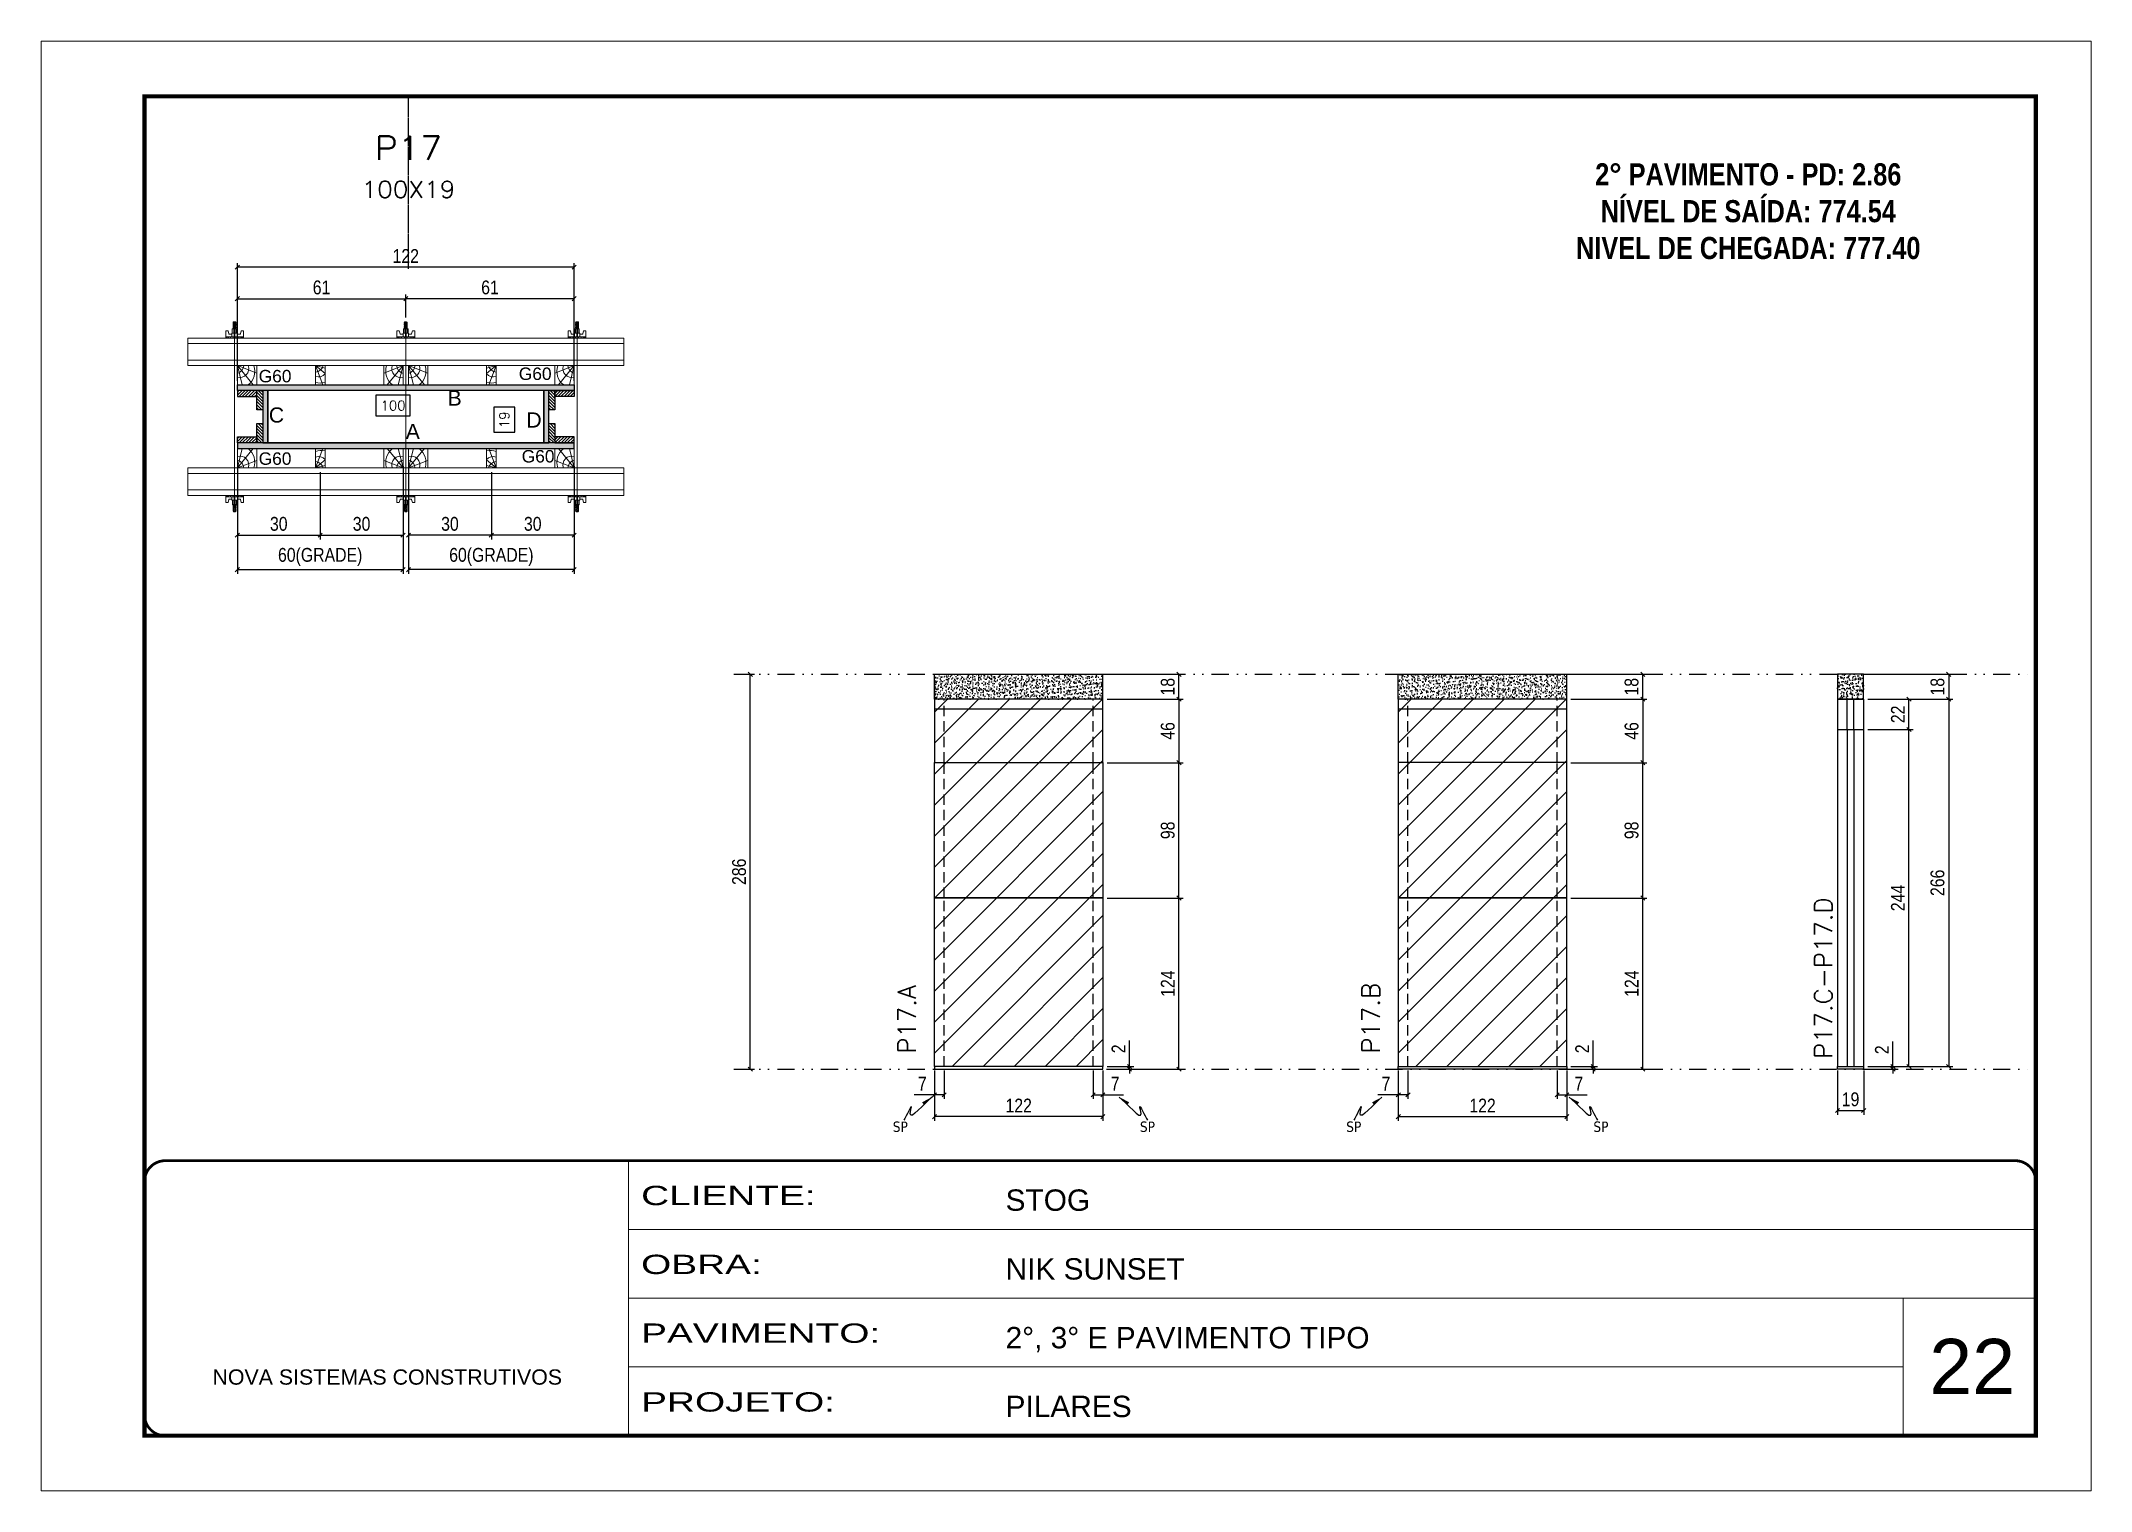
# Model space of a CAD drawing. Extents: x 808 to 7089, y -98 to 17032.
# Drawn here: x 2407 to 3892, y 10240 to 11290 of the extents above; entities that cross this region are included whole.
import ezdxf
from ezdxf.enums import TextEntityAlignment as Align

# ---------------------------------------------------------------- set-up
doc = ezdxf.new("R2010")
doc.units = 0
for name, pattern in [('CONTINUO', [0]), ('DASHED', [0.75, 0.5, -0.25]), ('DIVIDE2', [0.625, 0.25, -0.125, 0, -0.125, 0, -0.125]), ('HIDDEN', [0.375, 0.25, -0.125])]:
    doc.linetypes.add(name, pattern=pattern)
for name, color, linetype, lineweight in [('CARIMBO', 255, 'Continuous', 9), ('Folhas', 255, 'Continuous', 9), ('Hachura', 251, 'Continuous', 9), ('Madeira', 126, 'Continuous', 18), ('Perfil Metálico', 224, 'Continuous', 18), ('REAPROVEITAMENTO', 251, 'Continuous', 9), ('SARRAFO DE PRESSAO', 251, 'DASHED', 9), ('Texto Seção', 7, 'Continuous', 15)]:
    doc.layers.add(name, color=color, linetype=linetype, lineweight=lineweight)
for name, color, linetype in [('CHAPA', 1, 'Continuous'), ('COTA', 241, 'Continuous'), ('Cota Seção (2x)', 241, 'Continuous'), ('NOMENCLATURA', 7, 'Continuous'), ('Nível', 160, 'Continuous'), ('Painéis', 200, 'Continuous'), ('SARR_2.2x7', 40, 'Continuous'), ('SARRAFO', 251, 'Continuous'), ('Sarrafo de Pressão', 42, 'HIDDEN'), ('texto', 7, 'Continuous'), ('Texto de Titulo', 7, 'Continuous'), ('Texto Qtd Sarr', 242, 'Continuous'), ('TEXTO_GERAL', 7, 'Continuous')]:
    doc.layers.add(name, color=color, linetype=linetype)
doc.styles.add('ARIAL', font='arial.ttf')
doc.styles.add('COTA TECNICA', font='techl___.ttf', dxfattribs={"height": 10})
doc.styles.add('COTA TECNICA 2X', font='techl___.ttf', dxfattribs={"height": 10})
doc.styles.add('COTA TECNICA-50', font='techl___.ttf', dxfattribs={"height": 10})
doc.styles.add('REGUA-120', font='ROMANS.shx', dxfattribs={"height": 15})
doc.styles.add('ROMANC', font='techb___.ttf', dxfattribs={"height": 2.5})
doc.styles.add('ROMANS', font='romans.shx')
doc.styles.add('SANSSERIF', font='sas_____.pfb')
doc.styles.get("Standard").update_dxf_attribs({"font": 'arial.ttf'})
doc.styles.add('Tecnologia', font='')
doc.styles.get('Tecnologia').set_extended_font_data('Forgotten Futurist')
doc.dimstyles.new('COTA PAINEL-50', dxfattribs={"dimtxt": 10, "dimasz": 3, "dimexe": 3, "dimexo": 3, "dimgap": 3, "dimtad": 1, "dimdec": 1, "dimzin": 12, "dimdsep": 46, "dimtxsty": 'COTA TECNICA-50', "dimblk1": 'OBLIQUE', "dimblk2": 'OBLIQUE', "dimsah": 1, "dimcen": 0.9, "dimclrd": 4, "dimclre": 4, "dimclrt": 240, "dimadec": 1, "dimazin": 3, "dimtfac": 1, "dimtdec": 1, "dimtmove": 0, "dimatfit": 3, "dimfxl": 1, "dimtolj": 1, "dimtzin": 12, "dimarcsym": 0})
doc.dimstyles.new('PAINEL', dxfattribs={"dimtxt": 10, "dimasz": 3, "dimexe": 3, "dimexo": 3, "dimgap": 3, "dimtad": 1, "dimdec": 1, "dimzin": 12, "dimdsep": 46, "dimtxsty": 'COTA TECNICA', "dimblk1": 'OBLIQUE', "dimblk2": 'OBLIQUE', "dimsah": 1, "dimcen": 0.9, "dimclrd": 4, "dimclre": 4, "dimclrt": 240, "dimadec": 1, "dimazin": 3, "dimtfac": 1, "dimtdec": 1, "dimtmove": 0, "dimatfit": 3, "dimfxl": 1, "dimtolj": 1, "dimtzin": 12, "dimarcsym": 0})
doc.dimstyles.new('SECAO PILAR', dxfattribs={"dimtxt": 10, "dimasz": 3, "dimexe": 3, "dimexo": 3, "dimgap": 3, "dimtad": 1, "dimdec": 1, "dimlfac": 0.5, "dimzin": 12, "dimdsep": 46, "dimtxsty": 'COTA TECNICA 2X', "dimblk1": 'OBLIQUE', "dimblk2": 'OBLIQUE', "dimsah": 1, "dimcen": 0.9, "dimclrd": 256, "dimclre": 256, "dimclrt": 256, "dimadec": 1, "dimazin": 3, "dimtfac": 1, "dimtdec": 1, "dimtmove": 0, "dimatfit": 3, "dimfxl": 1, "dimtolj": 1, "dimtzin": 12, "dimarcsym": 0})
doc.dimstyles.new('SECÇÃO 2', dxfattribs={"dimtxt": 7, "dimasz": 6, "dimexe": 0.18, "dimexo": 2, "dimgap": -4, "dimtad": 3, "dimdec": 1, "dimlfac": 0.5, "dimzin": 12, "dimdsep": 46, "dimtxsty": 'ROMANS', "dimblk": 'ARCHTICK', "dimcen": 0.09, "dimse1": 1, "dimse2": 1, "dimsd1": 1, "dimsd2": 1, "dimclrd": 180, "dimclre": 5, "dimclrt": 1, "dimadec": 0, "dimazin": 3, "dimtfac": 1, "dimtdec": 1, "dimtofl": 0, "dimtmove": 0, "dimatfit": 3, "dimldrblk": 'ARCHTICK', "dimfxl": 1, "dimtolj": 1, "dimtzin": 0, "dimarcsym": 0})
doc.dimstyles.get("Standard").update_dxf_attribs({"dimtxt": 0.18, "dimasz": 0.18, "dimexe": 0.18, "dimexo": 0.0625, "dimgap": 0.09, "dimtad": 0, "dimtih": 1, "dimtoh": 1, "dimdec": 4, "dimzin": 0, "dimdsep": 46, "dimtxsty": 'Standard', "dimcen": 0.09, "dimadec": 0, "dimazin": 0, "dimtfac": 1, "dimtdec": 4, "dimtofl": 0, "dimtmove": 0, "dimatfit": 3, "dimfxl": 1, "dimtolj": 1, "dimtzin": 0, "dimarcsym": 0})
pattern_1 = [(45, (12051.897, 33927.9203), (-1.12253202, 1.12253202), [])]
pattern_2 = [(45, (11916.897, 33927.9203), (-1.12253202, 1.12253202), [])]

msp = doc.modelspace()

# ---------------------------------------------------------------- texts
at = {"layer": 'CARIMBO', "style": 'ARIAL'}
msp.add_text('22', height=40, dxfattribs=at).set_placement((3774.53, 10309.75))
at = {"layer": 'NOMENCLATURA', "color": 2, "insert": (3643.41, 11227.74), "char_height": 16, "attachment_point": 2, "style": 'ROMANC'}
msp.add_mtext_dynamic_manual_height_columns('\\P2° PAVIMENTO - PD: 2.86\\PNÍVEL DE SAÍDA: 774.54\\PNIVEL DE CHEGADA: 777.40', width=328.3607, gutter_width=1, heights=[0], dxfattribs=at)
at = {"layer": 'texto', "color": 0, "char_height": 7.5, "attachment_point": 5}
for insert in [(3029.15, 10503.34), (3208.18, 10503.34), (3357.62, 10503.34), (3536.65, 10503.34)]:
    msp.add_mtext('{\\fTahoma|b0|i0|c0|p34;\\C4;SP}', dxfattribs=dict(at, insert=insert))
at = {"layer": 'Texto Seção', "color": 0, "linetype": 'Continuous', "style": 'SANSSERIF'}
for p in [(2564.34, 11046.93), (2752.77, 11048.65), (2564.34, 10987.22), (2754.89, 10988.9)]:
    msp.add_text('G60', height=9, dxfattribs=at).set_placement(p, align=Align.MIDDLE_LEFT)
at = {"layer": 'Texto Seção', "char_height": 13, "width": 285.3299, "attachment_point": 7, "rotation": 90, "style": 'REGUA-120'}
for s, insert in [('P17.C-P17.D', (3704.26, 10552.43)), ('P17.A', (3040.46, 10556.27)), ('P17.B', (3376.4, 10556.27))]:
    msp.add_mtext(s, dxfattribs=dict(at, insert=insert))
at = {"layer": 'TEXTO_GERAL', "style": 'ARIAL'}
for s, p in [('B', (2706.33, 11031.1)), ('C', (2577.24, 11018.79)), ('D', (2763.81, 11015.17)), ('A', (2675.99, 11006.82))]:
    msp.add_text(s, height=11, dxfattribs=at).set_placement(p, align=Align.MIDDLE_CENTER)

# ---------------------------------------------------------------- blocks, each defined once
blk = doc.blocks.new('9999999999')
at = {"color": 30, "linetype": 'CONTINUO'}
for p, q in [((98564.6, 34230.2), (98564.6, 34429.4)), ((98564.6, 34379.6), (99584, 34379.6)), ((98564.6, 34329.8), (99488, 34329.8)), ((99584, 34329.8), (99488, 34329.8)), ((99488, 34329.8), (99488, 34230.2)), ((98564.6, 34280), (99488, 34280))]:
    blk.add_line(p, q, dxfattribs=at)
at = {"color": 30, "linetype": 'CONTINUO', "const_width": 2}
blk.add_lwpolyline([(99584, 34230.2), (99584, 34414.4, 0.414214), (99569, 34429.4), (98229, 34429.4, 0.414214), (98214, 34414.4), (98214, 34245.2, 0.414214), (98229, 34230.2), (99584, 34230.2)], format="xyb", dxfattribs=at)
at = {"layer": 'Folhas'}
blk.add_lwpolyline([(98139, 34190.2), (99624, 34190.2), (99624, 35240.2), (98139, 35240.2)], close=True, dxfattribs=at)
at = {"layer": 'Folhas', "color": 30, "const_width": 3}
blk.add_lwpolyline([(98214, 34230.2), (99584, 34230.2), (99584, 35200.2), (98214, 35200.2)], close=True, dxfattribs=at)
at = {"color": 7, "linetype": 'Continuous', "ltscale": 5, "style": 'ARIAL'}
for s, height, p in [('STOG', 15.48, (98837.7, 34393.1)), ('NIK SUNSET', 15.48, (98837.7, 34343.3)), ('2°, 3° E PAVIMENTO TIPO', 15.483, (98837.7, 34293.5)), ('NOVA SISTEMAS CONSTRUTIVOS', 11.059, (98263.2, 34267.2)), ('PILARES', 15.48, (98837.7, 34243.7))]:
    blk.add_text(s, height=height, dxfattribs=at).set_placement(p)
at = {"layer": 'Folhas', "color": 7, "style": 'Tecnologia', "width": 1.5}
for s, p in [('CLIENTE:', (98573.7, 34397.2)), ('OBRA:', (98573.7, 34347.3)), ('PAVIMENTO:', (98573.7, 34297.5)), ('PROJETO:', (98573.7, 34247.7))]:
    blk.add_text(s, height=14, dxfattribs=at).set_placement(p)
blk = doc.blocks.new('titulo1')
at = {"layer": 'Defpoints', "color": 252, "linetype": 'HIDDEN', "ltscale": 2}
blk.add_line((0, 0), (0, 125), dxfattribs=at)
at = {"layer": 'Defpoints', "style": 'ROMANS', "oblique": 15}
blk.add_attdef('FOLHA', text='', height=10, dxfattribs=at).set_placement((0, 15.6), align=Align.MIDDLE_CENTER)
at = {"layer": 'Texto Qtd Sarr', "color": 3, "style": 'ROMANS', "oblique": 15}
for tag, height, p in [('TITULO', 17, (0, 71.4)), ('SEÇÃO', 12, (0, 41.5))]:
    blk.add_attdef(tag, text='', height=height, dxfattribs=at).set_placement(p, align=Align.MIDDLE_CENTER)
blk = doc.blocks.new('*D991')
at = {"layer": 'Cota Seção (2x)', "color": 180, "lineweight": -2, "transparency": 16777216}
for p, q in [((2674.2, 11033.1), (2649.2, 11033.1)), ((2649.2, 11033.1), (2649.2, 11018.1)), ((2674.2, 11018.1), (2674.2, 11033.1)), ((2649.2, 11018.1), (2674.2, 11018.1))]:
    blk.add_line(p, q, dxfattribs=at)
at = {"layer": 'Defpoints', "color": 0, "transparency": 16777216}
for p in [(2570.9, 11036.5), (2770.9, 11036.5), (2570.9, 11014.1)]:
    blk.add_point(p, dxfattribs=at)
at = {"layer": 'Cota Seção (2x)', "color": 1, "transparency": 16777216, "insert": (2661.7, 11025.6), "char_height": 7, "attachment_point": 5, "style": 'ROMANS'}
blk.add_mtext('\\A1;100', dxfattribs=at)
blk = doc.blocks.new('_ArchTick')
at = {"color": 0, "linetype": 'ByBlock', "const_width": 0.15}
blk.add_lwpolyline([(-0.5, -0.5), (0.5, 0.5)], dxfattribs=at)
blk = doc.blocks.new('_Oblique')
at = {"color": 0, "linetype": 'ByBlock', "lineweight": -2}
blk.add_line((-0.5, -0.5), (0.5, 0.5), dxfattribs=at)
blk = doc.blocks.new('*D992')
at = {"layer": 'Cota Seção (2x)', "lineweight": -2, "transparency": 16777216}
for p, q in [((2548.9, 11043.5), (2548.9, 11128.8)), ((2792.9, 11125.8), (2548.9, 11125.8)), ((2792.9, 11043.5), (2792.9, 11128.8))]:
    blk.add_line(p, q, dxfattribs=at)
at = {"layer": 'Defpoints', "color": 0, "transparency": 16777216}
for p in [(2548.9, 11125.8), (2548.9, 11040.5), (2792.9, 11040.5)]:
    blk.add_point(p, dxfattribs=at)
at = {"layer": 'Cota Seção (2x)', "lineweight": -2, "transparency": 16777216, "xscale": 3, "yscale": 3, "zscale": 3, "rotation": 180}
blk.add_blockref('_Oblique', (2548.9, 11125.8), dxfattribs=at)
at = {"layer": 'Cota Seção (2x)', "lineweight": -2, "transparency": 16777216, "xscale": 3, "yscale": 3, "zscale": 3}
blk.add_blockref('_Oblique', (2792.9, 11125.8), dxfattribs=at)
at = {"layer": 'Cota Seção (2x)', "transparency": 16777216, "insert": (2670.9, 11133.9), "char_height": 10, "attachment_point": 5, "style": 'COTA TECNICA 2X'}
blk.add_mtext('\\A1;122', dxfattribs=at)
blk = doc.blocks.new('*D993')
at = {"layer": 'Cota Seção (2x)', "lineweight": -2, "transparency": 16777216}
for p, q in [((2670.9, 11089.3), (2670.9, 11106)), ((2792.9, 11103), (2670.9, 11103)), ((2792.9, 11077.5), (2792.9, 11106))]:
    blk.add_line(p, q, dxfattribs=at)
at = {"layer": 'Defpoints', "color": 0, "transparency": 16777216}
for p in [(2670.9, 11103), (2670.9, 11086.3), (2792.9, 11074.5)]:
    blk.add_point(p, dxfattribs=at)
at = {"layer": 'Cota Seção (2x)', "lineweight": -2, "transparency": 16777216, "xscale": 3, "yscale": 3, "zscale": 3, "rotation": 180}
blk.add_blockref('_Oblique', (2670.9, 11103), dxfattribs=at)
at = {"layer": 'Cota Seção (2x)', "lineweight": -2, "transparency": 16777216, "xscale": 3, "yscale": 3, "zscale": 3}
blk.add_blockref('_Oblique', (2792.9, 11103), dxfattribs=at)
at = {"layer": 'Cota Seção (2x)', "transparency": 16777216, "insert": (2731.9, 11111.1), "char_height": 10, "attachment_point": 5, "style": 'COTA TECNICA 2X'}
blk.add_mtext('\\A1;61', dxfattribs=at)
blk = doc.blocks.new('*D994')
at = {"layer": 'Cota Seção (2x)', "lineweight": -2, "transparency": 16777216}
for p, q in [((2548.9, 11077.5), (2548.9, 11106)), ((2548.9, 11103), (2670.9, 11103)), ((2670.9, 11089.3), (2670.9, 11106))]:
    blk.add_line(p, q, dxfattribs=at)
at = {"layer": 'Defpoints', "color": 0, "transparency": 16777216}
for p in [(2670.9, 11103), (2670.9, 11086.3), (2548.9, 11074.5)]:
    blk.add_point(p, dxfattribs=at)
at = {"layer": 'Cota Seção (2x)', "lineweight": -2, "transparency": 16777216, "xscale": 3, "yscale": 3, "zscale": 3, "rotation": 180}
blk.add_blockref('_Oblique', (2548.9, 11103), dxfattribs=at)
at = {"layer": 'Cota Seção (2x)', "lineweight": -2, "transparency": 16777216, "xscale": 3, "yscale": 3, "zscale": 3}
blk.add_blockref('_Oblique', (2670.9, 11103), dxfattribs=at)
at = {"layer": 'Cota Seção (2x)', "transparency": 16777216, "insert": (2609.9, 11111.1), "char_height": 10, "attachment_point": 5, "style": 'COTA TECNICA 2X'}
blk.add_mtext('\\A1;61', dxfattribs=at)
blk = doc.blocks.new('*D995')
at = {"layer": 'Cota Seção (2x)', "color": 180, "lineweight": -2, "transparency": 16777216}
for p, q in [((2749.8, 11024.4), (2734.8, 11024.4)), ((2734.8, 11024.4), (2734.8, 11006.4)), ((2749.8, 11006.4), (2749.8, 11024.4)), ((2734.8, 11006.4), (2749.8, 11006.4))]:
    blk.add_line(p, q, dxfattribs=at)
at = {"layer": 'Defpoints', "color": 0, "transparency": 16777216}
for p in [(2770.9, 11036.5), (2753.8, 10998.5), (2770.9, 10998.5)]:
    blk.add_point(p, dxfattribs=at)
at = {"layer": 'Cota Seção (2x)', "color": 1, "transparency": 16777216, "insert": (2742.3, 11015.4), "char_height": 7, "attachment_point": 5, "rotation": 90, "style": 'ROMANS'}
blk.add_mtext('\\A1;19', dxfattribs=at)
blk = doc.blocks.new('C')
at = {"layer": 'Hachura', "color": 0}
for p, q in [((0, 3.22), (0, -3.22)), ((0.45, 3.22), (0, 3.22)), ((0.46, 3.16), (0, 3.16)), ((0.46, 3.05), (0, 3.05)), ((0.46, 2.88), (0, 2.88)), ((0, 2.75), (0, -1.16)), ((0.46, 2.65), (0, 2.65)), ((0.46, 2.23), (0, 2.23)), ((0.46, 1.51), (0, 1.51)), ((0.39, 0.49), (0.17, 0.49)), ((0.45, -3.23), (0.45, 3.22)), ((0.45, 3.22), (2.58, 3.22)), ((1.74, 0.97), (0.45, 0.97)), ((1.45, 0.1), (0.45, 0.1)), ((1.35, 1.94), (1.35, 0.96)), ((2.58, 2.39), (1.47, 2.09)), ((1.74, -0.97), (1.74, 0.97)), ((1.74, 0.97), (1.74, 0.84)), ((1.74, 0.97), (1.74, 0.84)), ((1.74, 0.84), (3.35, 0.84)), ((3.35, 0.45), (1.74, 0.45)), ((2.58, 3.22), (2.58, 2.39)), ((3.32, 0.84), (3.32, -0.84)), ((3.35, 0.84), (3.35, -0.84)), ((3.68, 0.45), (3.35, 0.45)), ((3.84, -0.52), (3.35, 0.45)), ((3.35, 0.06), (3.67, -0.57)), ((3.68, 0.45), (4.16, -0.52)), ((3.72, 0.5), (4.25, -0.57)), ((4.37, -0.55), (3.83, 0.53)), ((4.15, 0.45), (3.93, 0.45)), ((4.42, -0.52), (3.93, 0.45)), ((4.15, 0.45), (4.26, 0.45)), ((4.26, 0.45), (4.74, -0.52)), ((4.3, 0.5), (4.83, -0.57)), ((4.95, -0.55), (4.41, 0.53)), ((4.51, 0.45), (4.84, 0.45)), ((5, -0.52), (4.51, 0.45)), ((4.84, 0.45), (5.32, -0.52)), ((4.88, 0.5), (5.41, -0.57)), ((5.53, -0.55), (4.99, 0.53)), ((5.58, -0.52), (5.09, 0.45)), ((5.42, 0.45), (5.09, 0.45)), ((5.58, -0.52), (5.09, 0.45)), ((5.42, 0.45), (5.74, -0.19)), ((5.46, 0.5), (5.74, -0.07)), ((5.74, 0.19), (5.57, 0.53)), ((5.74, 0.32), (5.68, 0.45)), ((5.68, 0.45), (5.74, 0.45)), ((5.74, 0.45), (5.9, 0.29)), ((5.74, 0.45), (5.74, -0.52)), ((5.9, -0.36), (5.9, 0.29)), ((0.45, 0), (0, 0)), ((0.46, -1.52), (0, -1.52)), ((0.46, -2.23), (0, -2.23)), ((0.46, -2.65), (0, -2.65)), ((0.46, -2.88), (0, -2.88)), ((0.46, -3.05), (0, -3.05)), ((0.46, -3.16), (0, -3.16)), ((0, -3.22), (2.57, -3.22)), ((0.08, -0.48), (0.29, -0.48)), ((0.29, -0.48), (0.4, -0.48)), ((0.45, 0), (0.45, -0.97)), ((0.45, -0.16), (1.45, -0.16)), ((0.45, -0.65), (0.45, -0.32)), ((0.45, -3.23), (0.45, -0.65)), ((0.45, -0.97), (1.74, -0.97)), ((1.35, -1.94), (1.35, -0.97)), ((2.58, -2.39), (1.47, -2.1)), ((3.35, -0.32), (1.74, -0.32)), ((3.35, -0.84), (1.74, -0.84)), ((2.58, -3.23), (2.58, -2.39)), ((3.35, -0.07), (3.58, -0.52)), ((3.35, -0.52), (3.58, -0.52)), ((3.84, -0.52), (4.16, -0.52)), ((4.42, -0.52), (4.74, -0.52)), ((4.63, -0.52), (4.74, -0.52)), ((5, -0.52), (5.32, -0.52)), ((5.58, -0.52), (5.74, -0.52)), ((5.74, -0.52), (5.9, -0.36)), ((5.74, -0.52), (5.74, -0.52))]:
    blk.add_line(p, q, dxfattribs=at)
for centre, radius, start, end in [((1.52, 1.94), 0.161, 104.74356, 180), ((1.44, -0.03), 0.129, 272.69497, 87.30503), ((3.81, 0.39), 0.143, 25.56881, 154.43119), ((4.39, 0.39), 0.143, 25.56881, 154.43119), ((4.97, 0.39), 0.143, 25.56881, 154.43119), ((5.55, 0.39), 0.143, 25.56881, 154.43119), ((0.17, -0.37), 0.174, 221.74404, 317.85924), ((1.52, -1.94), 0.161, 180, 255.25644), ((3.71, -0.4), 0.174, 222.14076, 318.25596), ((4.29, -0.4), 0.174, 222.14076, 318.25596), ((4.87, -0.4), 0.174, 222.14076, 318.25596), ((5.45, -0.4), 0.174, 222.14076, 318.25596), ((5.61, -0.4), 0.174, 317.85924, 318.25596)]:
    blk.add_arc(centre, radius, start, end, dxfattribs=at)
blk = doc.blocks.new('PONTALETE')
at = {"layer": 'Madeira'}
for q in [(2.71, 7), (7, 5.76), (7, 1.74)]:
    blk.add_line((0, 0), q, dxfattribs=at)
blk.add_lwpolyline([(0, 0), (7, 0), (7, 7), (0, 7)], close=True, dxfattribs=at)
for centre, radius, start, end in [((2.04, 0.06), 6.23, 37.28179, 109.09128), ((1.09, 0.9), 3.19, 343.60304, 109.98471), ((-0.21, -0.78), 3.09, 14.63219, 86.0383)]:
    blk.add_arc(centre, radius, start, end, dxfattribs=at)
blk = doc.blocks.new('*D996')
at = {"layer": 'Cota Seção (2x)', "lineweight": -2, "transparency": 16777216}
for p, q in [((2672.9, 10981.8), (2672.9, 10903.8)), ((2792.9, 10981.8), (2792.9, 10903.8)), ((2792.9, 10906.8), (2672.9, 10906.8))]:
    blk.add_line(p, q, dxfattribs=at)
at = {"layer": 'Defpoints', "color": 0, "transparency": 16777216}
for p in [(2672.9, 10984.8), (2792.9, 10984.8), (2672.9, 10906.8)]:
    blk.add_point(p, dxfattribs=at)
at = {"layer": 'Cota Seção (2x)', "lineweight": -2, "transparency": 16777216, "xscale": 3, "yscale": 3, "zscale": 3, "rotation": 180}
blk.add_blockref('_Oblique', (2672.9, 10906.8), dxfattribs=at)
at = {"layer": 'Cota Seção (2x)', "lineweight": -2, "transparency": 16777216, "xscale": 3, "yscale": 3, "zscale": 3}
blk.add_blockref('_Oblique', (2792.9, 10906.8), dxfattribs=at)
at = {"layer": 'Cota Seção (2x)', "transparency": 16777216, "insert": (2732.9, 10916), "char_height": 10, "attachment_point": 5, "style": 'COTA TECNICA 2X'}
blk.add_mtext('\\A1;60(GRADE)', dxfattribs=at)
blk = doc.blocks.new('MEIO PONTALETE')
at = {"layer": 'Madeira'}
for q in [(2.71, 7), (3.5, 2.88), (3.5, 0.87)]:
    blk.add_line((0, 0), q, dxfattribs=at)
blk.add_lwpolyline([(0, 0), (3.5, 0), (3.5, 7), (0, 7)], close=True, dxfattribs=at)
for centre, radius, start, end in [((2.04, 0.06), 6.23, 76.44987, 109.09128), ((1.09, 0.9), 3.19, 40.90626, 109.98471), ((-0.21, -0.78), 3.09, 14.63219, 86.0383)]:
    blk.add_arc(centre, radius, start, end, dxfattribs=at)
blk = doc.blocks.new('*D1845')
at = {"layer": 'Cota Seção (2x)', "lineweight": -2, "transparency": 16777216}
for p, q in [((2732.9, 10977.5), (2732.9, 10928.7)), ((2792.9, 10977.5), (2792.9, 10928.7)), ((2792.9, 10931.7), (2732.9, 10931.7))]:
    blk.add_line(p, q, dxfattribs=at)
at = {"layer": 'Defpoints', "color": 0, "transparency": 16777216}
for p in [(2732.9, 10980.5), (2792.9, 10980.5), (2732.9, 10931.7)]:
    blk.add_point(p, dxfattribs=at)
at = {"layer": 'Cota Seção (2x)', "lineweight": -2, "transparency": 16777216, "xscale": 3, "yscale": 3, "zscale": 3, "rotation": 180}
blk.add_blockref('_Oblique', (2732.9, 10931.7), dxfattribs=at)
at = {"layer": 'Cota Seção (2x)', "lineweight": -2, "transparency": 16777216, "xscale": 3, "yscale": 3, "zscale": 3}
blk.add_blockref('_Oblique', (2792.9, 10931.7), dxfattribs=at)
at = {"layer": 'Cota Seção (2x)', "transparency": 16777216, "insert": (2762.9, 10939.9), "char_height": 10, "attachment_point": 5, "style": 'COTA TECNICA 2X'}
blk.add_mtext('\\A1;30', dxfattribs=at)
blk = doc.blocks.new('*D1846')
at = {"layer": 'Cota Seção (2x)', "lineweight": -2, "transparency": 16777216}
for p, q in [((2672.9, 10977.5), (2672.9, 10928.7)), ((2732.9, 10977.5), (2732.9, 10928.7)), ((2732.9, 10931.7), (2672.9, 10931.7))]:
    blk.add_line(p, q, dxfattribs=at)
at = {"layer": 'Defpoints', "color": 0, "transparency": 16777216}
for p in [(2672.9, 10980.5), (2732.9, 10980.5), (2672.9, 10931.7)]:
    blk.add_point(p, dxfattribs=at)
at = {"layer": 'Cota Seção (2x)', "lineweight": -2, "transparency": 16777216, "xscale": 3, "yscale": 3, "zscale": 3, "rotation": 180}
blk.add_blockref('_Oblique', (2672.9, 10931.7), dxfattribs=at)
at = {"layer": 'Cota Seção (2x)', "lineweight": -2, "transparency": 16777216, "xscale": 3, "yscale": 3, "zscale": 3}
blk.add_blockref('_Oblique', (2732.9, 10931.7), dxfattribs=at)
at = {"layer": 'Cota Seção (2x)', "transparency": 16777216, "insert": (2702.9, 10939.9), "char_height": 10, "attachment_point": 5, "style": 'COTA TECNICA 2X'}
blk.add_mtext('\\A1;30', dxfattribs=at)
blk = doc.blocks.new('*D997')
at = {"layer": 'Cota Seção (2x)', "lineweight": -2, "transparency": 16777216}
for p, q in [((2548.9, 10981.8), (2548.9, 10903.8)), ((2668.9, 10981.8), (2668.9, 10903.8)), ((2548.9, 10906.8), (2668.9, 10906.8))]:
    blk.add_line(p, q, dxfattribs=at)
at = {"layer": 'Defpoints', "color": 0, "transparency": 16777216}
for p in [(2548.9, 10984.8), (2668.9, 10984.8), (2668.9, 10906.8)]:
    blk.add_point(p, dxfattribs=at)
at = {"layer": 'Cota Seção (2x)', "lineweight": -2, "transparency": 16777216, "xscale": 3, "yscale": 3, "zscale": 3, "rotation": 180}
blk.add_blockref('_Oblique', (2548.9, 10906.8), dxfattribs=at)
at = {"layer": 'Cota Seção (2x)', "lineweight": -2, "transparency": 16777216, "xscale": 3, "yscale": 3, "zscale": 3}
blk.add_blockref('_Oblique', (2668.9, 10906.8), dxfattribs=at)
at = {"layer": 'Cota Seção (2x)', "transparency": 16777216, "insert": (2608.9, 10916), "char_height": 10, "attachment_point": 5, "style": 'COTA TECNICA 2X'}
blk.add_mtext('\\A1;60(GRADE)', dxfattribs=at)
blk = doc.blocks.new('*D1847')
at = {"layer": 'Cota Seção (2x)', "lineweight": -2, "transparency": 16777216}
for p, q in [((2548.9, 10977.5), (2548.9, 10928.7)), ((2608.9, 10977.5), (2608.9, 10928.7)), ((2548.9, 10931.7), (2608.9, 10931.7))]:
    blk.add_line(p, q, dxfattribs=at)
at = {"layer": 'Defpoints', "color": 0, "transparency": 16777216}
for p in [(2548.9, 10980.5), (2608.9, 10980.5), (2608.9, 10931.7)]:
    blk.add_point(p, dxfattribs=at)
at = {"layer": 'Cota Seção (2x)', "lineweight": -2, "transparency": 16777216, "xscale": 3, "yscale": 3, "zscale": 3, "rotation": 180}
blk.add_blockref('_Oblique', (2548.9, 10931.7), dxfattribs=at)
at = {"layer": 'Cota Seção (2x)', "lineweight": -2, "transparency": 16777216, "xscale": 3, "yscale": 3, "zscale": 3}
blk.add_blockref('_Oblique', (2608.9, 10931.7), dxfattribs=at)
at = {"layer": 'Cota Seção (2x)', "transparency": 16777216, "insert": (2578.9, 10939.9), "char_height": 10, "attachment_point": 5, "style": 'COTA TECNICA 2X'}
blk.add_mtext('\\A1;30', dxfattribs=at)
blk = doc.blocks.new('*D1848')
at = {"layer": 'Cota Seção (2x)', "lineweight": -2, "transparency": 16777216}
for p, q in [((2608.9, 10977.5), (2608.9, 10928.7)), ((2668.9, 10977.5), (2668.9, 10928.7)), ((2608.9, 10931.7), (2668.9, 10931.7))]:
    blk.add_line(p, q, dxfattribs=at)
at = {"layer": 'Defpoints', "color": 0, "transparency": 16777216}
for p in [(2608.9, 10980.5), (2668.9, 10980.5), (2668.9, 10931.7)]:
    blk.add_point(p, dxfattribs=at)
at = {"layer": 'Cota Seção (2x)', "lineweight": -2, "transparency": 16777216, "xscale": 3, "yscale": 3, "zscale": 3, "rotation": 180}
blk.add_blockref('_Oblique', (2608.9, 10931.7), dxfattribs=at)
at = {"layer": 'Cota Seção (2x)', "lineweight": -2, "transparency": 16777216, "xscale": 3, "yscale": 3, "zscale": 3}
blk.add_blockref('_Oblique', (2668.9, 10931.7), dxfattribs=at)
at = {"layer": 'Cota Seção (2x)', "transparency": 16777216, "insert": (2638.9, 10939.9), "char_height": 10, "attachment_point": 5, "style": 'COTA TECNICA 2X'}
blk.add_mtext('\\A1;30', dxfattribs=at)
blk = doc.blocks.new('*D1849')
at = {"layer": 'COTA', "color": 4, "lineweight": -2, "transparency": 16777216}
for p, q in [((2911.7, 10831), (2923.5, 10831)), ((2920.5, 10545), (2920.5, 10831)), ((2911.7, 10545), (2923.5, 10545))]:
    blk.add_line(p, q, dxfattribs=at)
at = {"layer": 'Defpoints', "color": 0, "transparency": 16777216}
for p in [(2908.7, 10831), (2920.5, 10831), (2908.7, 10545)]:
    blk.add_point(p, dxfattribs=at)
at = {"layer": 'COTA', "color": 4, "lineweight": -2, "transparency": 16777216, "xscale": 3, "yscale": 3, "zscale": 3}
for p, rotation in [((2920.5, 10831), 90), ((2920.5, 10545), 270)]:
    blk.add_blockref('_Oblique', p, dxfattribs=dict(at, rotation=rotation))
at = {"layer": 'COTA', "color": 240, "transparency": 16777216, "insert": (2912.4, 10688), "char_height": 10, "attachment_point": 5, "rotation": 90, "style": 'COTA TECNICA-50'}
blk.add_mtext('\\A1;286', dxfattribs=at)
blk = doc.blocks.new('*D998')
at = {"layer": 'COTA', "color": 4, "lineweight": -2, "transparency": 16777216}
for p, q in [((3053.9, 10544), (3053.9, 10507.7)), ((3175.9, 10544), (3175.9, 10507.7)), ((3175.9, 10510.7), (3053.9, 10510.7))]:
    blk.add_line(p, q, dxfattribs=at)
at = {"layer": 'Defpoints', "color": 0, "transparency": 16777216}
for p in [(3053.9, 10547), (3175.9, 10547), (3053.9, 10510.7)]:
    blk.add_point(p, dxfattribs=at)
at = {"layer": 'COTA', "color": 4, "lineweight": -2, "transparency": 16777216, "xscale": 3, "yscale": 3, "zscale": 3, "rotation": 180}
blk.add_blockref('_Oblique', (3053.9, 10510.7), dxfattribs=at)
at = {"layer": 'COTA', "color": 4, "lineweight": -2, "transparency": 16777216, "xscale": 3, "yscale": 3, "zscale": 3}
blk.add_blockref('_Oblique', (3175.9, 10510.7), dxfattribs=at)
at = {"layer": 'COTA', "color": 240, "transparency": 16777216, "insert": (3114.9, 10518.7), "char_height": 10, "attachment_point": 5, "style": 'COTA TECNICA'}
blk.add_mtext('\\A1;122', dxfattribs=at)
blk = doc.blocks.new('*D999')
at = {"layer": 'COTA', "color": 4, "lineweight": -2, "transparency": 16777216}
for p, q in [((3168.9, 10544), (3168.9, 10523.5)), ((3175.9, 10542), (3175.9, 10523.5)), ((3168.9, 10526.5), (3175.9, 10526.5)), ((3175.9, 10526.5), (3190.7, 10526.5))]:
    blk.add_line(p, q, dxfattribs=at)
at = {"layer": 'Defpoints', "color": 0, "transparency": 16777216}
for p in [(3168.9, 10547), (3175.9, 10545), (3175.9, 10526.5)]:
    blk.add_point(p, dxfattribs=at)
at = {"layer": 'COTA', "color": 4, "lineweight": -2, "transparency": 16777216, "xscale": 3, "yscale": 3, "zscale": 3, "rotation": 180}
blk.add_blockref('_Oblique', (3168.9, 10526.5), dxfattribs=at)
at = {"layer": 'COTA', "color": 4, "lineweight": -2, "transparency": 16777216, "xscale": 3, "yscale": 3, "zscale": 3}
blk.add_blockref('_Oblique', (3175.9, 10526.5), dxfattribs=at)
at = {"layer": 'COTA', "color": 240, "transparency": 16777216, "insert": (3184.8, 10534.6), "char_height": 10, "attachment_point": 5, "style": 'COTA TECNICA-50'}
blk.add_mtext('\\A1;7', dxfattribs=at)
blk = doc.blocks.new('*D1000')
at = {"layer": 'COTA', "color": 4, "lineweight": -2, "transparency": 16777216}
for p, q in [((3060.9, 10544), (3060.9, 10523.5)), ((3053.9, 10542), (3053.9, 10523.5)), ((3053.9, 10526.5), (3039.2, 10526.5)), ((3060.9, 10526.5), (3053.9, 10526.5))]:
    blk.add_line(p, q, dxfattribs=at)
at = {"layer": 'Defpoints', "color": 0, "transparency": 16777216}
for p in [(3053.9, 10545), (3060.9, 10547), (3053.9, 10526.5)]:
    blk.add_point(p, dxfattribs=at)
at = {"layer": 'COTA', "color": 4, "lineweight": -2, "transparency": 16777216, "xscale": 3, "yscale": 3, "zscale": 3, "rotation": 180}
blk.add_blockref('_Oblique', (3053.9, 10526.5), dxfattribs=at)
at = {"layer": 'COTA', "color": 4, "lineweight": -2, "transparency": 16777216, "xscale": 3, "yscale": 3, "zscale": 3}
blk.add_blockref('_Oblique', (3060.9, 10526.5), dxfattribs=at)
at = {"layer": 'COTA', "color": 240, "transparency": 16777216, "insert": (3045.1, 10534.6), "char_height": 10, "attachment_point": 5, "style": 'COTA TECNICA-50'}
blk.add_mtext('\\A1;7', dxfattribs=at)
blk = doc.blocks.new('*D1001')
at = {"layer": 'COTA', "color": 4, "linetype": 'ByBlock', "lineweight": -2, "transparency": 16777216}
for p, q in [((3178.9, 10669), (3234, 10669)), ((3231, 10545), (3231, 10669)), ((3178.9, 10545), (3234, 10545))]:
    blk.add_line(p, q, dxfattribs=at)
at = {"layer": 'Defpoints', "color": 0, "linetype": 'ByBlock', "transparency": 16777216}
for p in [(3175.9, 10669), (3231, 10669), (3175.9, 10545)]:
    blk.add_point(p, dxfattribs=at)
at = {"layer": 'COTA', "color": 4, "linetype": 'ByBlock', "lineweight": -2, "transparency": 16777216, "xscale": 3, "yscale": 3, "zscale": 3}
for p, rotation in [((3231, 10669), 90), ((3231, 10545), 270)]:
    blk.add_blockref('_Oblique', p, dxfattribs=dict(at, rotation=rotation))
at = {"layer": 'COTA', "color": 240, "linetype": 'ByBlock', "transparency": 16777216, "insert": (3222.9, 10607), "char_height": 10, "attachment_point": 5, "rotation": 90, "style": 'COTA TECNICA'}
blk.add_mtext('\\A1;124', dxfattribs=at)
blk = doc.blocks.new('*D1002')
at = {"layer": 'COTA', "color": 4, "lineweight": -2, "transparency": 16777216}
for p, q in [((3195.2, 10547), (3195.2, 10565.8)), ((3178.9, 10547), (3198.2, 10547)), ((3178.9, 10545), (3198.2, 10545)), ((3195.2, 10545), (3195.2, 10547)), ((3195.2, 10545), (3195.2, 10542))]:
    blk.add_line(p, q, dxfattribs=at)
at = {"layer": 'Defpoints', "color": 0, "transparency": 16777216}
for p in [(3175.9, 10547), (3175.9, 10545), (3195.2, 10545)]:
    blk.add_point(p, dxfattribs=at)
at = {"layer": 'COTA', "color": 4, "lineweight": -2, "transparency": 16777216, "xscale": 3, "yscale": 3, "zscale": 3}
for p, rotation in [((3195.2, 10547), 270), ((3195.2, 10545), 90)]:
    blk.add_blockref('_Oblique', p, dxfattribs=dict(at, rotation=rotation))
at = {"layer": 'COTA', "color": 240, "transparency": 16777216, "insert": (3187.2, 10559.8), "char_height": 10, "attachment_point": 5, "rotation": 90, "style": 'COTA TECNICA-50'}
blk.add_mtext('\\A1;2', dxfattribs=at)
blk = doc.blocks.new('*D1003')
at = {"layer": 'COTA', "color": 4, "linetype": 'ByBlock', "lineweight": -2, "transparency": 16777216}
for p, q in [((3178.9, 10669), (3234, 10669)), ((3231, 10545), (3231, 10669)), ((3178.9, 10545), (3234, 10545))]:
    blk.add_line(p, q, dxfattribs=at)
at = {"layer": 'Defpoints', "color": 0, "linetype": 'ByBlock', "transparency": 16777216}
for p in [(3175.9, 10669), (3231, 10669), (3175.9, 10545)]:
    blk.add_point(p, dxfattribs=at)
at = {"layer": 'COTA', "color": 4, "linetype": 'ByBlock', "lineweight": -2, "transparency": 16777216, "xscale": 3, "yscale": 3, "zscale": 3}
for p, rotation in [((3231, 10669), 90), ((3231, 10545), 270)]:
    blk.add_blockref('_Oblique', p, dxfattribs=dict(at, rotation=rotation))
at = {"layer": 'COTA', "color": 240, "linetype": 'ByBlock', "transparency": 16777216, "insert": (3222.9, 10607), "char_height": 10, "attachment_point": 5, "rotation": 90, "style": 'COTA TECNICA'}
blk.add_mtext('\\A1;124', dxfattribs=at)
blk = doc.blocks.new('*D1004')
at = {"layer": 'COTA', "color": 4, "lineweight": -2, "transparency": 16777216}
for p, q in [((3178.9, 10767), (3234, 10767)), ((3231, 10669), (3231, 10767)), ((3178.9, 10669), (3234, 10669))]:
    blk.add_line(p, q, dxfattribs=at)
at = {"layer": 'Defpoints', "color": 0, "transparency": 16777216}
for p in [(3175.9, 10767), (3231, 10767), (3175.9, 10669)]:
    blk.add_point(p, dxfattribs=at)
at = {"layer": 'COTA', "color": 4, "lineweight": -2, "transparency": 16777216, "xscale": 3, "yscale": 3, "zscale": 3}
for p, rotation in [((3231, 10767), 90), ((3231, 10669), 270)]:
    blk.add_blockref('_Oblique', p, dxfattribs=dict(at, rotation=rotation))
at = {"layer": 'COTA', "color": 240, "transparency": 16777216, "insert": (3222.9, 10718), "char_height": 10, "attachment_point": 5, "rotation": 90, "style": 'COTA TECNICA-50'}
blk.add_mtext('\\A1;98', dxfattribs=at)
blk = doc.blocks.new('*D1005')
at = {"layer": 'COTA', "color": 4, "lineweight": -2, "transparency": 16777216}
for p, q in [((3144.9, 10831), (3234, 10831)), ((3231, 10813), (3231, 10831)), ((3178.9, 10813), (3234, 10813))]:
    blk.add_line(p, q, dxfattribs=at)
at = {"layer": 'Defpoints', "color": 0, "transparency": 16777216}
for p in [(3141.9, 10831), (3231, 10831), (3175.9, 10813)]:
    blk.add_point(p, dxfattribs=at)
at = {"layer": 'COTA', "color": 4, "lineweight": -2, "transparency": 16777216, "xscale": 3, "yscale": 3, "zscale": 3}
for p, rotation in [((3231, 10831), 90), ((3231, 10813), 270)]:
    blk.add_blockref('_Oblique', p, dxfattribs=dict(at, rotation=rotation))
at = {"layer": 'COTA', "color": 240, "transparency": 16777216, "insert": (3222.9, 10822), "char_height": 10, "attachment_point": 5, "rotation": 90, "style": 'COTA TECNICA-50'}
blk.add_mtext('\\A1;18', dxfattribs=at)
blk = doc.blocks.new('*D1006')
at = {"layer": 'COTA', "color": 4, "lineweight": -2, "transparency": 16777216}
for p, q in [((3178.9, 10813), (3234, 10813)), ((3231, 10813), (3231, 10767)), ((3178.9, 10767), (3234, 10767))]:
    blk.add_line(p, q, dxfattribs=at)
at = {"layer": 'Defpoints', "color": 0, "transparency": 16777216}
for p in [(3175.9, 10813), (3175.9, 10767), (3231, 10767)]:
    blk.add_point(p, dxfattribs=at)
at = {"layer": 'COTA', "color": 4, "lineweight": -2, "transparency": 16777216, "xscale": 3, "yscale": 3, "zscale": 3}
for p, rotation in [((3231, 10813), 90), ((3231, 10767), 270)]:
    blk.add_blockref('_Oblique', p, dxfattribs=dict(at, rotation=rotation))
at = {"layer": 'COTA', "color": 240, "transparency": 16777216, "insert": (3222.9, 10790), "char_height": 10, "attachment_point": 5, "rotation": 90, "style": 'COTA TECNICA-50'}
blk.add_mtext('\\A1;46', dxfattribs=at)
blk = doc.blocks.new('*D1007')
at = {"layer": 'COTA', "color": 4, "lineweight": -2, "transparency": 16777216}
for p, q in [((3389.9, 10544), (3389.9, 10507.7)), ((3511.9, 10544), (3511.9, 10507.7)), ((3389.9, 10510.7), (3511.9, 10510.7))]:
    blk.add_line(p, q, dxfattribs=at)
at = {"layer": 'Defpoints', "color": 0, "transparency": 16777216}
for p in [(3389.9, 10547), (3511.9, 10547), (3511.9, 10510.7)]:
    blk.add_point(p, dxfattribs=at)
at = {"layer": 'COTA', "color": 4, "lineweight": -2, "transparency": 16777216, "xscale": 3, "yscale": 3, "zscale": 3, "rotation": 180}
blk.add_blockref('_Oblique', (3389.9, 10510.7), dxfattribs=at)
at = {"layer": 'COTA', "color": 4, "lineweight": -2, "transparency": 16777216, "xscale": 3, "yscale": 3, "zscale": 3}
blk.add_blockref('_Oblique', (3511.9, 10510.7), dxfattribs=at)
at = {"layer": 'COTA', "color": 240, "transparency": 16777216, "insert": (3450.9, 10518.7), "char_height": 10, "attachment_point": 5, "style": 'COTA TECNICA'}
blk.add_mtext('\\A1;122', dxfattribs=at)
blk = doc.blocks.new('*D1008')
at = {"layer": 'COTA', "color": 4, "lineweight": -2, "transparency": 16777216}
for p, q in [((3396.9, 10544), (3396.9, 10523.5)), ((3389.9, 10542), (3389.9, 10523.5)), ((3389.9, 10526.5), (3375.1, 10526.5)), ((3396.9, 10526.5), (3389.9, 10526.5))]:
    blk.add_line(p, q, dxfattribs=at)
at = {"layer": 'Defpoints', "color": 0, "transparency": 16777216}
for p in [(3389.9, 10545), (3396.9, 10547), (3389.9, 10526.5)]:
    blk.add_point(p, dxfattribs=at)
at = {"layer": 'COTA', "color": 4, "lineweight": -2, "transparency": 16777216, "xscale": 3, "yscale": 3, "zscale": 3, "rotation": 180}
blk.add_blockref('_Oblique', (3389.9, 10526.5), dxfattribs=at)
at = {"layer": 'COTA', "color": 4, "lineweight": -2, "transparency": 16777216, "xscale": 3, "yscale": 3, "zscale": 3}
blk.add_blockref('_Oblique', (3396.9, 10526.5), dxfattribs=at)
at = {"layer": 'COTA', "color": 240, "transparency": 16777216, "insert": (3381, 10534.6), "char_height": 10, "attachment_point": 5, "style": 'COTA TECNICA-50'}
blk.add_mtext('\\A1;7', dxfattribs=at)
blk = doc.blocks.new('*D1074')
at = {"layer": 'COTA', "color": 4, "lineweight": -2, "transparency": 16777216}
for p, q in [((3504.9, 10544), (3504.9, 10523.5)), ((3511.9, 10542), (3511.9, 10523.5)), ((3504.9, 10526.5), (3511.9, 10526.5)), ((3511.9, 10526.5), (3526.6, 10526.5))]:
    blk.add_line(p, q, dxfattribs=at)
at = {"layer": 'Defpoints', "color": 0, "transparency": 16777216}
for p in [(3504.9, 10547), (3511.9, 10545), (3511.9, 10526.5)]:
    blk.add_point(p, dxfattribs=at)
at = {"layer": 'COTA', "color": 4, "lineweight": -2, "transparency": 16777216, "xscale": 3, "yscale": 3, "zscale": 3, "rotation": 180}
blk.add_blockref('_Oblique', (3504.9, 10526.5), dxfattribs=at)
at = {"layer": 'COTA', "color": 4, "lineweight": -2, "transparency": 16777216, "xscale": 3, "yscale": 3, "zscale": 3}
blk.add_blockref('_Oblique', (3511.9, 10526.5), dxfattribs=at)
at = {"layer": 'COTA', "color": 240, "transparency": 16777216, "insert": (3520.7, 10534.6), "char_height": 10, "attachment_point": 5, "style": 'COTA TECNICA-50'}
blk.add_mtext('\\A1;7', dxfattribs=at)
blk = doc.blocks.new('*D1075')
at = {"layer": 'COTA', "color": 4, "linetype": 'ByBlock', "lineweight": -2, "transparency": 16777216}
for p, q in [((3514.9, 10669), (3570, 10669)), ((3567, 10545), (3567, 10669)), ((3514.9, 10545), (3570, 10545))]:
    blk.add_line(p, q, dxfattribs=at)
at = {"layer": 'Defpoints', "color": 0, "linetype": 'ByBlock', "transparency": 16777216}
for p in [(3511.9, 10669), (3567, 10669), (3511.9, 10545)]:
    blk.add_point(p, dxfattribs=at)
at = {"layer": 'COTA', "color": 4, "linetype": 'ByBlock', "lineweight": -2, "transparency": 16777216, "xscale": 3, "yscale": 3, "zscale": 3}
for p, rotation in [((3567, 10669), 90), ((3567, 10545), 270)]:
    blk.add_blockref('_Oblique', p, dxfattribs=dict(at, rotation=rotation))
at = {"layer": 'COTA', "color": 240, "linetype": 'ByBlock', "transparency": 16777216, "insert": (3558.9, 10607), "char_height": 10, "attachment_point": 5, "rotation": 90, "style": 'COTA TECNICA'}
blk.add_mtext('\\A1;124', dxfattribs=at)
blk = doc.blocks.new('*D1076')
at = {"layer": 'COTA', "color": 4, "lineweight": -2, "transparency": 16777216}
for p, q in [((3531.1, 10547), (3531.1, 10565.8)), ((3514.9, 10547), (3534.1, 10547)), ((3514.9, 10545), (3534.1, 10545)), ((3531.1, 10545), (3531.1, 10547)), ((3531.1, 10545), (3531.1, 10542))]:
    blk.add_line(p, q, dxfattribs=at)
at = {"layer": 'Defpoints', "color": 0, "transparency": 16777216}
for p in [(3511.9, 10547), (3511.9, 10545), (3531.1, 10545)]:
    blk.add_point(p, dxfattribs=at)
at = {"layer": 'COTA', "color": 4, "lineweight": -2, "transparency": 16777216, "xscale": 3, "yscale": 3, "zscale": 3}
for p, rotation in [((3531.1, 10547), 270), ((3531.1, 10545), 90)]:
    blk.add_blockref('_Oblique', p, dxfattribs=dict(at, rotation=rotation))
at = {"layer": 'COTA', "color": 240, "transparency": 16777216, "insert": (3523.1, 10559.8), "char_height": 10, "attachment_point": 5, "rotation": 90, "style": 'COTA TECNICA-50'}
blk.add_mtext('\\A1;2', dxfattribs=at)
blk = doc.blocks.new('*D1077')
at = {"layer": 'COTA', "color": 4, "linetype": 'ByBlock', "lineweight": -2, "transparency": 16777216}
for p, q in [((3514.9, 10669), (3570, 10669)), ((3567, 10545), (3567, 10669)), ((3514.9, 10545), (3570, 10545))]:
    blk.add_line(p, q, dxfattribs=at)
at = {"layer": 'Defpoints', "color": 0, "linetype": 'ByBlock', "transparency": 16777216}
for p in [(3511.9, 10669), (3567, 10669), (3511.9, 10545)]:
    blk.add_point(p, dxfattribs=at)
at = {"layer": 'COTA', "color": 4, "linetype": 'ByBlock', "lineweight": -2, "transparency": 16777216, "xscale": 3, "yscale": 3, "zscale": 3}
for p, rotation in [((3567, 10669), 90), ((3567, 10545), 270)]:
    blk.add_blockref('_Oblique', p, dxfattribs=dict(at, rotation=rotation))
at = {"layer": 'COTA', "color": 240, "linetype": 'ByBlock', "transparency": 16777216, "insert": (3558.9, 10607), "char_height": 10, "attachment_point": 5, "rotation": 90, "style": 'COTA TECNICA'}
blk.add_mtext('\\A1;124', dxfattribs=at)
blk = doc.blocks.new('*D1078')
at = {"layer": 'COTA', "color": 4, "lineweight": -2, "transparency": 16777216}
for p, q in [((3514.9, 10767), (3570, 10767)), ((3567, 10669), (3567, 10767)), ((3514.9, 10669), (3570, 10669))]:
    blk.add_line(p, q, dxfattribs=at)
at = {"layer": 'Defpoints', "color": 0, "transparency": 16777216}
for p in [(3511.9, 10767), (3567, 10767), (3511.9, 10669)]:
    blk.add_point(p, dxfattribs=at)
at = {"layer": 'COTA', "color": 4, "lineweight": -2, "transparency": 16777216, "xscale": 3, "yscale": 3, "zscale": 3}
for p, rotation in [((3567, 10767), 90), ((3567, 10669), 270)]:
    blk.add_blockref('_Oblique', p, dxfattribs=dict(at, rotation=rotation))
at = {"layer": 'COTA', "color": 240, "transparency": 16777216, "insert": (3558.9, 10718), "char_height": 10, "attachment_point": 5, "rotation": 90, "style": 'COTA TECNICA-50'}
blk.add_mtext('\\A1;98', dxfattribs=at)
blk = doc.blocks.new('*D1079')
at = {"layer": 'COTA', "color": 4, "lineweight": -2, "transparency": 16777216}
for p, q in [((3480.9, 10831), (3570, 10831)), ((3567, 10813), (3567, 10831)), ((3514.9, 10813), (3570, 10813))]:
    blk.add_line(p, q, dxfattribs=at)
at = {"layer": 'Defpoints', "color": 0, "transparency": 16777216}
for p in [(3477.9, 10831), (3567, 10831), (3511.9, 10813)]:
    blk.add_point(p, dxfattribs=at)
at = {"layer": 'COTA', "color": 4, "lineweight": -2, "transparency": 16777216, "xscale": 3, "yscale": 3, "zscale": 3}
for p, rotation in [((3567, 10831), 90), ((3567, 10813), 270)]:
    blk.add_blockref('_Oblique', p, dxfattribs=dict(at, rotation=rotation))
at = {"layer": 'COTA', "color": 240, "transparency": 16777216, "insert": (3558.9, 10822), "char_height": 10, "attachment_point": 5, "rotation": 90, "style": 'COTA TECNICA-50'}
blk.add_mtext('\\A1;18', dxfattribs=at)
blk = doc.blocks.new('*D1080')
at = {"layer": 'COTA', "color": 4, "lineweight": -2, "transparency": 16777216}
for p, q in [((3514.9, 10813), (3570, 10813)), ((3567, 10813), (3567, 10767)), ((3514.9, 10767), (3570, 10767))]:
    blk.add_line(p, q, dxfattribs=at)
at = {"layer": 'Defpoints', "color": 0, "transparency": 16777216}
for p in [(3511.9, 10813), (3511.9, 10767), (3567, 10767)]:
    blk.add_point(p, dxfattribs=at)
at = {"layer": 'COTA', "color": 4, "lineweight": -2, "transparency": 16777216, "xscale": 3, "yscale": 3, "zscale": 3}
for p, rotation in [((3567, 10813), 90), ((3567, 10767), 270)]:
    blk.add_blockref('_Oblique', p, dxfattribs=dict(at, rotation=rotation))
at = {"layer": 'COTA', "color": 240, "transparency": 16777216, "insert": (3558.9, 10790), "char_height": 10, "attachment_point": 5, "rotation": 90, "style": 'COTA TECNICA-50'}
blk.add_mtext('\\A1;46', dxfattribs=at)
blk = doc.blocks.new('*D1081')
at = {"layer": 'COTA', "color": 4, "lineweight": -2, "transparency": 16777216}
for p, q in [((3708, 10544), (3708, 10512.1)), ((3727, 10544), (3727, 10512.1)), ((3708, 10515.1), (3727, 10515.1))]:
    blk.add_line(p, q, dxfattribs=at)
at = {"layer": 'Defpoints', "color": 0, "transparency": 16777216}
for p in [(3708, 10547), (3727, 10547), (3727, 10515.1)]:
    blk.add_point(p, dxfattribs=at)
at = {"layer": 'COTA', "color": 4, "lineweight": -2, "transparency": 16777216, "xscale": 3, "yscale": 3, "zscale": 3, "rotation": 180}
blk.add_blockref('_Oblique', (3708, 10515.1), dxfattribs=at)
at = {"layer": 'COTA', "color": 4, "lineweight": -2, "transparency": 16777216, "xscale": 3, "yscale": 3, "zscale": 3}
blk.add_blockref('_Oblique', (3727, 10515.1), dxfattribs=at)
at = {"layer": 'COTA', "color": 240, "transparency": 16777216, "insert": (3717.5, 10523.2), "char_height": 10, "attachment_point": 5, "style": 'COTA TECNICA'}
blk.add_mtext('\\A1;19', dxfattribs=at)
blk = doc.blocks.new('*D1082')
at = {"layer": 'COTA', "color": 4, "lineweight": -2, "transparency": 16777216}
for p, q in [((3748.2, 10547), (3748.2, 10565.1)), ((3730, 10547), (3751.2, 10547)), ((3730, 10545), (3751.2, 10545)), ((3748.2, 10545), (3748.2, 10547)), ((3748.2, 10545), (3748.2, 10542))]:
    blk.add_line(p, q, dxfattribs=at)
at = {"layer": 'Defpoints', "color": 0, "transparency": 16777216}
for p in [(3727, 10547), (3727, 10545), (3748.2, 10547)]:
    blk.add_point(p, dxfattribs=at)
at = {"layer": 'COTA', "color": 4, "lineweight": -2, "transparency": 16777216, "xscale": 3, "yscale": 3, "zscale": 3}
for p, rotation in [((3748.2, 10547), 270), ((3748.2, 10545), 90)]:
    blk.add_blockref('_Oblique', p, dxfattribs=dict(at, rotation=rotation))
at = {"layer": 'COTA', "color": 240, "transparency": 16777216, "insert": (3740.2, 10559.1), "char_height": 10, "attachment_point": 5, "rotation": 90, "style": 'COTA TECNICA-50'}
blk.add_mtext('\\A1;2', dxfattribs=at)
blk = doc.blocks.new('*D1883')
at = {"layer": 'COTA', "color": 4, "linetype": 'ByBlock', "lineweight": -2, "transparency": 16777216}
for p, q in [((3730, 10831), (3791.6, 10831)), ((3788.6, 10831), (3788.6, 10813)), ((3730, 10813), (3791.6, 10813))]:
    blk.add_line(p, q, dxfattribs=at)
at = {"layer": 'Defpoints', "color": 0, "linetype": 'ByBlock', "transparency": 16777216}
for p in [(3727, 10831), (3727, 10813), (3788.6, 10813)]:
    blk.add_point(p, dxfattribs=at)
at = {"layer": 'COTA', "color": 4, "linetype": 'ByBlock', "lineweight": -2, "transparency": 16777216, "xscale": 3, "yscale": 3, "zscale": 3}
for p, rotation in [((3788.6, 10831), 90), ((3788.6, 10813), 270)]:
    blk.add_blockref('_Oblique', p, dxfattribs=dict(at, rotation=rotation))
at = {"layer": 'COTA', "color": 240, "linetype": 'ByBlock', "transparency": 16777216, "insert": (3780.5, 10822), "char_height": 10, "attachment_point": 5, "rotation": 90, "style": 'COTA TECNICA'}
blk.add_mtext('\\A1;18', dxfattribs=at)
blk = doc.blocks.new('*D1884')
at = {"layer": 'COTA', "color": 4, "lineweight": -2, "transparency": 16777216}
for p, q in [((3730, 10791), (3762.8, 10791)), ((3759.8, 10547), (3759.8, 10791)), ((3730, 10547), (3762.8, 10547))]:
    blk.add_line(p, q, dxfattribs=at)
at = {"layer": 'Defpoints', "color": 0, "transparency": 16777216}
for p in [(3727, 10791), (3759.8, 10791), (3727, 10547)]:
    blk.add_point(p, dxfattribs=at)
at = {"layer": 'COTA', "color": 4, "lineweight": -2, "transparency": 16777216, "xscale": 3, "yscale": 3, "zscale": 3}
for p, rotation in [((3759.8, 10791), 90), ((3759.8, 10547), 270)]:
    blk.add_blockref('_Oblique', p, dxfattribs=dict(at, rotation=rotation))
at = {"layer": 'COTA', "color": 240, "transparency": 16777216, "insert": (3751.8, 10669), "char_height": 10, "attachment_point": 5, "rotation": 90, "style": 'COTA TECNICA-50'}
blk.add_mtext('\\A1;244', dxfattribs=at)
blk = doc.blocks.new('*D1083')
at = {"layer": 'COTA', "color": 4, "lineweight": -2, "transparency": 16777216}
for p, q in [((3730, 10813), (3762.8, 10813)), ((3759.8, 10791), (3759.8, 10813)), ((3730, 10791), (3762.8, 10791))]:
    blk.add_line(p, q, dxfattribs=at)
at = {"layer": 'Defpoints', "color": 0, "transparency": 16777216}
for p in [(3727, 10813), (3759.8, 10813), (3727, 10791)]:
    blk.add_point(p, dxfattribs=at)
at = {"layer": 'COTA', "color": 4, "lineweight": -2, "transparency": 16777216, "xscale": 3, "yscale": 3, "zscale": 3}
for p, rotation in [((3759.8, 10813), 90), ((3759.8, 10791), 270)]:
    blk.add_blockref('_Oblique', p, dxfattribs=dict(at, rotation=rotation))
at = {"layer": 'COTA', "color": 240, "transparency": 16777216, "insert": (3751.8, 10802), "char_height": 10, "attachment_point": 5, "rotation": 90, "style": 'COTA TECNICA-50'}
blk.add_mtext('\\A1;22', dxfattribs=at)
blk = doc.blocks.new('*D1885')
at = {"layer": 'COTA', "color": 4, "lineweight": -2, "transparency": 16777216}
for p, q in [((3730, 10813), (3791.6, 10813)), ((3788.6, 10813), (3788.6, 10547)), ((3730, 10547), (3791.6, 10547))]:
    blk.add_line(p, q, dxfattribs=at)
at = {"layer": 'Defpoints', "color": 0, "transparency": 16777216}
for p in [(3727, 10813), (3727, 10547), (3788.6, 10547)]:
    blk.add_point(p, dxfattribs=at)
at = {"layer": 'COTA', "color": 4, "lineweight": -2, "transparency": 16777216, "xscale": 3, "yscale": 3, "zscale": 3}
for p, rotation in [((3788.6, 10813), 90), ((3788.6, 10547), 270)]:
    blk.add_blockref('_Oblique', p, dxfattribs=dict(at, rotation=rotation))
at = {"layer": 'COTA', "color": 240, "transparency": 16777216, "insert": (3780.5, 10680), "char_height": 10, "attachment_point": 5, "rotation": 90, "style": 'COTA TECNICA'}
blk.add_mtext('\\A1;266', dxfattribs=at)

# ---------------------------------------------------------------- dimensions: what is measured, and where the dimension line sits
at = {"layer": 'COTA'}
for base, p1, p2, angle, dimstyle, picture, middle in [((2920.51, 10831.02), (2908.66, 10545.02), (2908.66, 10831.02), 90, 'COTA PAINEL-50', '*D1849', (2912.39, 10688.02)), ((3231.01, 10831.02), (3175.93, 10813.02), (3141.93, 10831.02), 90, 'COTA PAINEL-50', '*D1005', (3222.92, 10822.02)), ((3566.95, 10831.02), (3511.87, 10813.02), (3477.87, 10831.02), 90, 'COTA PAINEL-50', '*D1079', (3558.86, 10822.02)), ((3231.01, 10767.02), (3175.93, 10813.02), (3175.93, 10767.02), 90, 'COTA PAINEL-50', '*D1006', (3222.91, 10790.02)), ((3566.95, 10767.02), (3511.87, 10813.02), (3511.87, 10767.02), 90, 'COTA PAINEL-50', '*D1080', (3558.85, 10790.02)), ((3759.83, 10812.99), (3726.97, 10791.02), (3726.97, 10812.99), 90, 'COTA PAINEL-50', '*D1083', (3751.83, 10802)), ((3788.58, 10547.02), (3726.97, 10812.99), (3726.97, 10547.02), 90, 'PAINEL', '*D1885', (3780.48, 10680)), ((3759.83, 10791.02), (3726.97, 10547.02), (3726.97, 10791.02), 90, 'COTA PAINEL-50', '*D1884', (3751.75, 10669.02)), ((3231.01, 10767.02), (3175.93, 10669.02), (3175.93, 10767.02), 90, 'COTA PAINEL-50', '*D1004', (3222.91, 10718.02)), ((3566.95, 10767.02), (3511.87, 10669.02), (3511.87, 10767.02), 90, 'COTA PAINEL-50', '*D1078', (3558.85, 10718.02)), ((3053.93, 10526.5), (3060.93, 10547.02), (3053.93, 10545.02), 180, 'COTA PAINEL-50', '*D1000', (3045.07, 10534.58)), ((3389.87, 10526.5), (3396.87, 10547.02), (3389.87, 10545.02), 180, 'COTA PAINEL-50', '*D1008', (3381.01, 10534.58))]:
    dim = msp.add_linear_dim(base=base, p1=p1, p2=p2, angle=angle, dimstyle=dimstyle, dxfattribs=at)
    dim.commit()
    dim.dimension.update_dxf_attribs({"geometry": picture, "text_midpoint": middle})
at = {"layer": 'COTA', "linetype": 'ByBlock'}
dim = msp.add_linear_dim(base=(3788.58, 10812.99), p1=(3726.97, 10831.02), p2=(3726.97, 10812.99), angle=90, dimstyle='PAINEL', dxfattribs=at)
dim.commit()
dim.dimension.update_dxf_attribs({"geometry": '*D1883', "text_midpoint": (3780.49, 10822)})
for p1, p2, picture, middle in [((3175.93, 10545.02), (3175.93, 10669.02), '*D1001', (3222.94, 10607.02)), ((3175.93, 10545.02), (3175.93, 10669.02), '*D1003', (3222.94, 10607.02)), ((3511.87, 10545.02), (3511.87, 10669.02), '*D1075', (3558.88, 10607.02)), ((3511.87, 10545.02), (3511.87, 10669.02), '*D1077', (3558.88, 10607.02))]:
    dim = msp.add_aligned_dim(p1=p1, p2=p2, distance=-55.08, dimstyle='PAINEL', dxfattribs=at)
    dim.commit()
    dim.dimension.update_dxf_attribs({"geometry": picture, "text_midpoint": middle})
at = {"layer": 'COTA'}
for base, p1, p2, picture, middle in [((3195.19, 10545.02), (3175.93, 10547.02), (3175.93, 10545.02), '*D1002', (3195.19, 10559.76)), ((3531.13, 10545.02), (3511.87, 10547.02), (3511.87, 10545.02), '*D1076', (3531.13, 10559.76)), ((3748.17, 10547.02), (3726.97, 10545.02), (3726.97, 10547.02), '*D1082', (3748.17, 10559.07))]:
    dim = msp.add_linear_dim(base=base, p1=p1, p2=p2, angle=90, dimstyle='COTA PAINEL-50', dxfattribs=at)
    dim.commit()
    dim.dimension.update_dxf_attribs({"geometry": picture, "text_midpoint": middle, "dimtype": 160})
dim = msp.add_linear_dim(base=(3053.93, 10510.65), p1=(3175.93, 10547.02), p2=(3053.93, 10547.02), angle=180, dimstyle='PAINEL', override={"dimarcsym": 2}, dxfattribs=at)
dim.commit()
dim.dimension.update_dxf_attribs({"geometry": '*D998', "text_midpoint": (3114.93, 10518.71)})
for base, p1, p2, picture, middle in [((3175.93, 10526.5), (3168.93, 10547.02), (3175.93, 10545.02), '*D999', (3184.8, 10534.58)), ((3511.87, 10526.5), (3504.87, 10547.02), (3511.87, 10545.02), '*D1074', (3520.74, 10534.58))]:
    dim = msp.add_linear_dim(base=base, p1=p1, p2=p2, dimstyle='COTA PAINEL-50', dxfattribs=at)
    dim.commit()
    dim.dimension.update_dxf_attribs({"geometry": picture, "text_midpoint": middle})
for base, p1, p2, picture, middle in [((3511.87, 10510.65), (3389.87, 10547.02), (3511.87, 10547.02), '*D1007', (3450.87, 10518.71)), ((3726.97, 10515.12), (3707.97, 10547.02), (3726.97, 10547.02), '*D1081', (3717.47, 10523.21))]:
    dim = msp.add_linear_dim(base=base, p1=p1, p2=p2, dimstyle='PAINEL', override={"dimarcsym": 2}, dxfattribs=at)
    dim.commit()
    dim.dimension.update_dxf_attribs({"geometry": picture, "text_midpoint": middle})
at = {"layer": 'Cota Seção (2x)', "color": 241}
for base, p1, p2, picture, middle in [((2548.95, 11125.8), (2792.95, 11040.51), (2548.95, 11040.51), '*D992', (2670.95, 11133.86)), ((2670.95, 11103.04), (2792.95, 11074.51), (2670.95, 11086.31), '*D993', (2731.95, 11111.14)), ((2672.95, 10931.66), (2732.95, 10980.51), (2672.95, 10980.51), '*D1846', (2702.95, 10939.88)), ((2732.95, 10931.66), (2792.94, 10980.51), (2732.95, 10980.51), '*D1845', (2762.94, 10939.88))]:
    dim = msp.add_linear_dim(base=base, p1=p1, p2=p2, angle=180, dimstyle='SECAO PILAR', dxfattribs=at)
    dim.commit()
    dim.dimension.update_dxf_attribs({"geometry": picture, "text_midpoint": middle})
for base, p1, p2, picture, middle in [((2670.95, 11103.04), (2548.95, 11074.51), (2670.95, 11086.31), '*D994', (2609.95, 11111.14)), ((2608.95, 10931.66), (2548.95, 10980.51), (2608.95, 10980.51), '*D1847', (2578.95, 10939.88)), ((2668.95, 10931.66), (2608.95, 10980.51), (2668.95, 10980.51), '*D1848', (2638.95, 10939.88))]:
    dim = msp.add_linear_dim(base=base, p1=p1, p2=p2, dimstyle='SECAO PILAR', dxfattribs=at)
    dim.commit()
    dim.dimension.update_dxf_attribs({"geometry": picture, "text_midpoint": middle})
for base, p2, angle, picture, middle in [((2570.95, 11014.12), (2570.95, 11036.51), 180, '*D991', (2661.73, 11014.12)), ((2753.81, 10998.51), (2770.95, 10998.51), 270, '*D995', (2753.81, 11015.41))]:
    dim = msp.add_linear_dim(base=base, p1=(2770.95, 11036.51), p2=p2, angle=angle, dimstyle='SECÇÃO 2', dxfattribs=at)
    dim.commit()
    dim.dimension.update_dxf_attribs({"geometry": picture, "text_midpoint": middle, "dimtype": 160})
dim = msp.add_linear_dim(base=(2668.95, 10906.79), p1=(2548.95, 10984.85), p2=(2668.95, 10984.85), text='<>(GRADE)', dimstyle='SECAO PILAR', dxfattribs=at)
dim.commit()
dim.dimension.update_dxf_attribs({"geometry": '*D997', "text_midpoint": (2608.95, 10906.79), "dimtype": 160})
dim = msp.add_linear_dim(base=(2672.94, 10906.79), p1=(2792.94, 10984.85), p2=(2672.94, 10984.85), angle=180, text='<>(GRADE)', dimstyle='SECAO PILAR', dxfattribs=at)
dim.commit()
dim.dimension.update_dxf_attribs({"geometry": '*D996', "text_midpoint": (2732.94, 10906.79), "dimtype": 160})

# ---------------------------------------------------------------- hatches: boundary and pattern name
at = {"layer": 'COTA', "linetype": 'ByBlock'}
h = msp.add_hatch(dxfattribs=at)
h.set_pattern_fill('AR-CONC', color=256, scale=0.03)
h.set_pattern_definition([(50, (-5361.1558, 6765.023), (5.46554, -0.4781726), [0.5715, -6.2865]), (355, (-5361.156, 6765.023), (-1.0573026, 5.7317054), [0.4572, -5.0292175]), (100.451445, (-5360.7003, 6764.983), (4.4082374, 5.2535326), [0.4857003, -5.3427073]), (46.1842, (-5361.156, 6766.547), (8.132371, -1.26127), [0.85725, -9.42975]), (96.63556, (-5360.478, 6766.442), (7.122124, 7.422784), [0.728551, -8.014068]), (351.18415, (-5361.156, 6766.547), (7.122124, 7.422784), [0.685799, -7.543792]), (21, (-5360.3938, 6766.166), (4.5484317, -3.067956), [0.5715, -6.2865]), (326, (-5360.394, 6766.166), (1.854061, 5.525639), [0.4572, -5.0292]), (71.451445, (-5360.0147, 6765.9104), (6.4024926, 2.457683), [0.4857003, -5.342698]), (37.5, (-5361.1558, 6765.023), (0.0926581, 2.53665117), [0, -4.96824, 0, -5.1054, 0, -5.04825]), (7.5, (-5361.1558, 6765.023), (2.0045899, 3.00541724), [0, -2.91084, 0, -4.85394, 0, -1.92405]), (327.5, (-5362.855, 6765.023), (4.06771786, -0.1718623), [0, -1.905, 0, -5.9436, 0, -7.8867]), (317.5, (-5363.617, 6765.023), (4.4438754, 0.7627947), [0, -2.4765, 0, -3.94716, 0, -5.6007])])
h.paths.add_polyline_path([(3175.93, 10831.02), (3053.93, 10831.02), (3053.93, 10813.02), (3175.93, 10813.02)])
h = msp.add_hatch(dxfattribs=at)
h.set_pattern_fill('AR-CONC', color=256, scale=0.03)
h.set_pattern_definition([(50, (-5025.216, 6719.023), (5.46554, -0.4781726), [0.5715, -6.2865]), (355, (-5025.216, 6719.023), (-1.0573026, 5.7317054), [0.4572, -5.0292175]), (100.451445, (-5024.7604, 6718.983), (4.4082374, 5.2535326), [0.4857003, -5.3427073]), (46.1842, (-5025.216, 6720.547), (8.132371, -1.26127), [0.85725, -9.42975]), (96.63556, (-5024.538, 6720.442), (7.122124, 7.422784), [0.728551, -8.014068]), (351.18415, (-5025.216, 6720.547), (7.122124, 7.422784), [0.685799, -7.543792]), (21, (-5024.454, 6720.166), (4.5484317, -3.067956), [0.5715, -6.2865]), (326, (-5024.454, 6720.166), (1.854061, 5.525639), [0.4572, -5.0292]), (71.451445, (-5024.075, 6719.9104), (6.4024926, 2.457683), [0.4857003, -5.342698]), (37.5, (-5025.2159, 6719.023), (0.0926581, 2.53665117), [0, -4.96824, 0, -5.1054, 0, -5.04825]), (7.5, (-5025.216, 6719.023), (2.0045899, 3.00541724), [0, -2.91084, 0, -4.85394, 0, -1.92405]), (327.5, (-5026.9152, 6719.023), (4.06771786, -0.1718623), [0, -1.905, 0, -5.9436, 0, -7.8867]), (317.5, (-5027.677, 6719.023), (4.4438754, 0.7627947), [0, -2.4765, 0, -3.94716, 0, -5.6007])])
h.paths.add_polyline_path([(3389.87, 10813.02), (3511.87, 10813.02), (3511.87, 10831.02), (3389.87, 10831.02)])
h = msp.add_hatch(dxfattribs=at)
h.set_pattern_fill('AR-CONC', color=256, scale=0.03)
h.set_pattern_definition([(50, (-5374.15, 6729.023), (5.46554, -0.4781726), [0.5715, -6.2865]), (355, (-5374.15, 6729.023), (-1.0573026, 5.7317054), [0.4572, -5.0292175]), (100.451445, (-5373.6946, 6728.983), (4.4082374, 5.2535326), [0.4857003, -5.3427073]), (46.1842, (-5374.15, 6730.547), (8.132371, -1.26127), [0.85725, -9.42975]), (96.63556, (-5373.472, 6730.442), (7.122124, 7.422784), [0.728551, -8.014068]), (351.18415, (-5374.15, 6730.547), (7.122124, 7.422784), [0.685799, -7.543792]), (21, (-5373.388, 6730.166), (4.5484317, -3.067956), [0.5715, -6.2865]), (326, (-5373.388, 6730.166), (1.854061, 5.525639), [0.4572, -5.0292]), (71.451445, (-5373.009, 6729.9104), (6.4024926, 2.457683), [0.4857003, -5.342698]), (37.5, (-5374.15, 6729.023), (0.0926581, 2.53665117), [0, -4.96824, 0, -5.1054, 0, -5.04825]), (7.5, (-5374.15, 6729.023), (2.0045899, 3.00541724), [0, -2.91084, 0, -4.85394, 0, -1.92405]), (327.5, (-5375.8493, 6729.023), (4.06771786, -0.1718623), [0, -1.905, 0, -5.9436, 0, -7.8867]), (317.5, (-5376.6113, 6729.023), (4.4438754, 0.7627947), [0, -2.4765, 0, -3.94716, 0, -5.6007])])
h.paths.add_polyline_path([(3726.97, 10831.02), (3707.97, 10831.02), (3707.97, 10812.99), (3726.97, 10812.99)])
at = {"layer": 'Hachura'}
h = msp.add_hatch(color=256, dxfattribs=at)
h.dxf.hatch_style = 1
h.paths.add_polyline_path([(2548.95, 11036.51), (2548.95, 11040.51), (2792.95, 11040.51), (2792.95, 11036.51)])
h = msp.add_hatch(color=256, dxfattribs=at)
h.dxf.hatch_style = 1
h.paths.add_polyline_path([(2548.95, 11036.51), (2548.95, 11040.51), (2792.95, 11040.51), (2792.95, 11036.51)])
h = msp.add_hatch(dxfattribs=at)
h.set_pattern_fill('ANSI31', color=256, scale=0.5, angle=360, style=0)
h.set_pattern_definition(pattern_1)
h.paths.add_polyline_path([(2562.95, 11036.51), (2562.95, 11032.11), (2548.95, 11032.11), (2548.95, 11036.51)])
h = msp.add_hatch(dxfattribs=at)
h.set_pattern_fill('ANSI31', color=256, scale=0.5, angle=630, style=0)
h.set_pattern_definition([(315, (25492.3533, 1533.5603), (1.12253202, 1.12253202), [])])
h.paths.add_polyline_path([(2562.95, 11022.51), (2567.35, 11022.51), (2567.35, 11036.51), (2562.95, 11036.51)])
h = msp.add_hatch(color=256, dxfattribs=at)
h.dxf.hatch_style = 1
h.paths.add_polyline_path([(2570.95, 11036.51), (2567.35, 11036.51), (2567.35, 10998.51), (2570.95, 10998.51)])
h = msp.add_hatch(color=256, dxfattribs=at)
h.dxf.hatch_style = 1
h.paths.add_polyline_path([(2570.95, 11036.51), (2567.35, 11036.51), (2567.35, 10998.51), (2570.95, 10998.51)])
h = msp.add_hatch(color=256, dxfattribs=at)
h.dxf.hatch_style = 1
h.paths.add_polyline_path([(2774.55, 11036.51), (2770.95, 11036.51), (2770.95, 10998.51), (2774.55, 10998.51)])
h = msp.add_hatch(color=256, dxfattribs=at)
h.dxf.hatch_style = 1
h.paths.add_polyline_path([(2774.55, 11036.51), (2770.95, 11036.51), (2770.95, 10998.51), (2774.55, 10998.51)])
h = msp.add_hatch(dxfattribs=at)
h.set_pattern_fill('ANSI31', color=256, scale=0.5, angle=630, style=0)
h.set_pattern_definition([(315, (25703.9533, 1533.5603), (1.12253202, 1.12253202), [])])
h.paths.add_polyline_path([(2774.55, 11022.51), (2778.95, 11022.51), (2778.95, 11036.51), (2774.55, 11036.51)])
h = msp.add_hatch(dxfattribs=at)
h.set_pattern_fill('ANSI31', color=256, scale=0.5, angle=360, style=0)
h.set_pattern_definition(pattern_2)
h.paths.add_polyline_path([(2778.95, 11036.51), (2778.95, 11032.11), (2792.95, 11032.11), (2792.95, 11036.51)])
h = msp.add_hatch(dxfattribs=at)
h.set_pattern_fill('ANSI31', color=256, scale=0.5, angle=630, style=0)
h.set_pattern_definition([(315, (25492.3533, 1509.5603), (1.12253202, 1.12253202), [])])
h.paths.add_polyline_path([(2562.95, 10998.51), (2567.35, 10998.51), (2567.35, 11012.51), (2562.95, 11012.51)])
h = msp.add_hatch(dxfattribs=at)
h.set_pattern_fill('ANSI31', color=256, scale=0.5, angle=630, style=0)
h.set_pattern_definition([(315, (25703.9533, 1509.5603), (1.12253202, 1.12253202), [])])
h.paths.add_polyline_path([(2774.55, 10998.51), (2778.95, 10998.51), (2778.95, 11012.51), (2774.55, 11012.51)])
h = msp.add_hatch(dxfattribs=at)
h.set_pattern_fill('ANSI31', color=256, scale=0.5, angle=360, style=0)
h.set_pattern_definition(pattern_1)
h.paths.add_polyline_path([(2562.95, 10998.51), (2562.95, 11002.91), (2548.95, 11002.91), (2548.95, 10998.51)])
h = msp.add_hatch(color=256, dxfattribs=at)
h.dxf.hatch_style = 1
h.paths.add_polyline_path([(2548.95, 10998.51), (2548.95, 10994.51), (2792.95, 10994.51), (2792.95, 10998.51)])
h = msp.add_hatch(color=256, dxfattribs=at)
h.dxf.hatch_style = 1
h.paths.add_polyline_path([(2548.95, 10998.51), (2548.95, 10994.51), (2792.95, 10994.51), (2792.95, 10998.51)])
h = msp.add_hatch(dxfattribs=at)
h.set_pattern_fill('ANSI31', color=256, scale=0.5, angle=360, style=0)
h.set_pattern_definition(pattern_2)
h.paths.add_polyline_path([(2778.95, 10998.51), (2778.95, 11002.91), (2792.95, 11002.91), (2792.95, 10998.51)])
at = {"layer": 'REAPROVEITAMENTO', "linetype": 'ByBlock'}
h = msp.add_hatch(dxfattribs=at)
h.set_pattern_fill('ANSI31', color=256, scale=5, style=2)
h.set_pattern_definition([(45, (-532.243, 1492.612), (-11.22532, 11.22532), [])])
h.paths.add_polyline_path([(3175.93, 10547.02), (3175.93, 10813.02), (3053.93, 10813.02), (3053.93, 10547.02)])
h = msp.add_hatch(dxfattribs=at)
h.set_pattern_fill('ANSI31', color=256, scale=5, style=2)
h.set_pattern_definition([(45, (-196.303, 1492.612), (-11.22532, 11.22532), [])])
h.paths.add_polyline_path([(3511.87, 10547.02), (3511.87, 10813.02), (3389.87, 10813.02), (3389.87, 10547.02)])

# ---------------------------------------------------------------- linework, layer by layer
at = {"layer": 'CHAPA'}
for points in [[(2548.95, 11036.51), (2548.95, 11040.51), (2792.95, 11040.51), (2792.95, 11036.51)], [(2548.95, 11036.51), (2548.95, 11040.51), (2792.95, 11040.51), (2792.95, 11036.51)], [(2570.95, 11036.51), (2567.35, 11036.51), (2567.35, 10998.51), (2570.95, 10998.51)], [(2570.95, 11036.51), (2567.35, 11036.51), (2567.35, 10998.51), (2570.95, 10998.51)], [(2774.55, 11036.51), (2770.95, 11036.51), (2770.95, 10998.51), (2774.55, 10998.51)], [(2774.55, 11036.51), (2770.95, 11036.51), (2770.95, 10998.51), (2774.55, 10998.51)], [(2548.95, 10998.51), (2548.95, 10994.51), (2792.95, 10994.51), (2792.95, 10998.51)], [(2548.95, 10998.51), (2548.95, 10994.51), (2792.95, 10994.51), (2792.95, 10998.51)]]:
    msp.add_lwpolyline(points, close=True, dxfattribs=at)
at = {"layer": 'COTA', "linetype": 'ByBlock'}
for p, q in [((3053.93, 10831.02), (3053.93, 10831.02)), ((3053.93, 10813.02), (3053.93, 10831.02)), ((3053.93, 10831.02), (3175.93, 10831.02)), ((3175.93, 10813.02), (3175.93, 10831.02)), ((3389.87, 10831.02), (3389.87, 10831.02)), ((3389.87, 10813.02), (3389.87, 10831.02)), ((3389.87, 10831.02), (3511.87, 10831.02)), ((3511.87, 10813.02), (3511.87, 10831.02))]:
    msp.add_line(p, q, dxfattribs=at)
msp.add_lwpolyline([(3707.97, 10812.99), (3726.97, 10812.99), (3726.97, 10831.02), (3707.97, 10831.02)], close=True, dxfattribs=at)
at = {"layer": 'Hachura'}
for p, q in [((2546.94, 11085.31), (2546.94, 10953.51)), ((2670.94, 11085.31), (2670.94, 10953.51)), ((2794.95, 11085.31), (2794.95, 10953.51))]:
    msp.add_line(p, q, dxfattribs=at)
at = {"layer": 'Madeira'}
for points in [[(2548.95, 11040.51), (2548.95, 11054.51), (2668.95, 11054.51), (2668.95, 11040.51)], [(2792.95, 11040.51), (2792.95, 11054.51), (2672.95, 11054.51), (2672.95, 11040.51)], [(2548.95, 10994.51), (2548.95, 10980.51), (2668.95, 10980.51), (2668.95, 10994.51)], [(2792.95, 10994.51), (2792.95, 10980.51), (2672.95, 10980.51), (2672.95, 10994.51)]]:
    msp.add_lwpolyline(points, close=True, dxfattribs=at)
at = {"layer": 'Nível', "color": 4, "linetype": 'DIVIDE2', "ltscale": 50}
for p, q in [((2908.66, 10831.02), (3851.67, 10831.02)), ((2908.66, 10545.02), (3851.67, 10545.02))]:
    msp.add_line(p, q, dxfattribs=at)
at = {"layer": 'Painéis'}
for p, q in [((3175.93, 10813.02), (3053.93, 10813.02)), ((3477.87, 10813.02), (3389.87, 10813.02)), ((3707.97, 10812.99), (3707.97, 10547.02)), ((3707.97, 10812.99), (3726.97, 10812.99)), ((3726.97, 10812.99), (3707.97, 10812.99)), ((3726.97, 10812.99), (3726.97, 10547.02)), ((3707.97, 10791.02), (3726.97, 10791.02)), ((3511.87, 10767.02), (3389.87, 10767.02)), ((3707.97, 10547.02), (3726.97, 10547.02)), ((3707.97, 10547.02), (3726.97, 10547.02)), ((3707.97, 10545.02), (3707.97, 10547.02)), ((3726.97, 10545.02), (3707.97, 10545.02)), ((3726.97, 10547.02), (3726.97, 10545.02))]:
    msp.add_line(p, q, dxfattribs=at)
for points in [[(2770.95, 10998.51), (2770.95, 11036.51), (2570.95, 11036.51), (2570.95, 10998.51)], [(3053.93, 10767.02), (3175.93, 10767.02), (3175.93, 10669.02), (3053.93, 10669.02)], [(3511.87, 10767.02), (3389.87, 10767.02), (3389.87, 10669.02), (3511.87, 10669.02)], [(3053.93, 10669.02), (3175.93, 10669.02), (3175.93, 10547.02), (3053.93, 10547.02)], [(3511.87, 10669.02), (3389.87, 10669.02), (3389.87, 10547.02), (3511.87, 10547.02)], [(3053.93, 10545.02), (3175.93, 10545.02), (3175.93, 10547.02), (3053.93, 10547.02)], [(3511.87, 10545.02), (3389.87, 10545.02), (3389.87, 10547.02), (3511.87, 10547.02)]]:
    msp.add_lwpolyline(points, close=True, dxfattribs=at)
for points in [[(3053.93, 10813.02), (3053.93, 10767.02), (3175.93, 10767.02), (3175.93, 10813.02)], [(3511.87, 10767.02), (3511.87, 10813.02), (3389.87, 10813.02), (3389.87, 10767.02)]]:
    msp.add_lwpolyline(points, dxfattribs=at)
at = {"layer": 'Perfil Metálico'}
for points in [[(2512.95, 11074.51), (2512.95, 11054.51), (2828.95, 11054.51), (2828.95, 11074.51)], [(2828.95, 11058.51), (2828.95, 11070.51), (2512.95, 11070.51), (2512.95, 11058.51)], [(2512.95, 10960.51), (2512.95, 10980.51), (2828.95, 10980.51), (2828.95, 10960.51)], [(2828.95, 10976.51), (2828.95, 10964.51), (2512.95, 10964.51), (2512.95, 10976.51)]]:
    msp.add_lwpolyline(points, close=True, dxfattribs=at)
at = {"layer": 'SARR_2.2x7'}
for p, q in [((3714.97, 10791.02), (3714.97, 10812.99)), ((3719.97, 10791.02), (3719.97, 10812.99)), ((3053.93, 10806.02), (3175.93, 10806.02)), ((3389.87, 10806.02), (3511.87, 10806.02)), ((3714.97, 10791.02), (3714.97, 10547.02)), ((3719.97, 10791.02), (3719.97, 10547.02))]:
    msp.add_line(p, q, dxfattribs=at)
at = {"layer": 'SARRAFO'}
for points in [[(2548.95, 11032.11), (2562.95, 11032.11), (2562.95, 11036.51), (2548.95, 11036.51)], [(2567.35, 11036.51), (2567.35, 11022.51), (2562.95, 11022.51), (2562.95, 11036.51)], [(2567.35, 11036.51), (2567.35, 11022.51), (2562.95, 11022.51), (2562.95, 11036.51)], [(2778.95, 11036.51), (2778.95, 11022.51), (2774.55, 11022.51), (2774.55, 11036.51)], [(2778.95, 11036.51), (2778.95, 11022.51), (2774.55, 11022.51), (2774.55, 11036.51)], [(2792.95, 11032.11), (2778.95, 11032.11), (2778.95, 11036.51), (2792.95, 11036.51)], [(2567.35, 11012.51), (2567.35, 10998.51), (2562.95, 10998.51), (2562.95, 11012.51)], [(2567.35, 11012.51), (2567.35, 10998.51), (2562.95, 10998.51), (2562.95, 11012.51)], [(2778.95, 11012.51), (2778.95, 10998.51), (2774.55, 10998.51), (2774.55, 11012.51)], [(2778.95, 11012.51), (2778.95, 10998.51), (2774.55, 10998.51), (2774.55, 11012.51)], [(2548.95, 11002.91), (2562.95, 11002.91), (2562.95, 10998.51), (2548.95, 10998.51)], [(2792.95, 11002.91), (2778.95, 11002.91), (2778.95, 10998.51), (2792.95, 10998.51)]]:
    msp.add_lwpolyline(points, close=True, dxfattribs=at)
at = {"layer": 'Sarrafo de Pressão', "ltscale": 30}
for p, q in [((3060.93, 10767.02), (3060.93, 10813.02)), ((3168.93, 10767.02), (3168.93, 10813.02)), ((3396.87, 10767.02), (3396.87, 10813.02)), ((3504.87, 10767.02), (3504.87, 10813.02)), ((3060.93, 10669.02), (3060.93, 10767.02)), ((3168.93, 10669.02), (3168.93, 10767.02)), ((3396.87, 10669.02), (3396.87, 10767.02)), ((3504.87, 10669.02), (3504.87, 10767.02)), ((3060.93, 10547.02), (3060.93, 10669.02)), ((3168.93, 10547.02), (3168.93, 10669.02)), ((3396.87, 10547.02), (3396.87, 10669.02)), ((3504.87, 10547.02), (3504.87, 10669.02))]:
    msp.add_line(p, q, dxfattribs=at)

# ---------------------------------------------------------------- block references
at = {"layer": 'Hachura', "linetype": 'Continuous', "yscale": 2, "zscale": 2}
for p, xscale, rotation in [((2546.94, 11074.51), -2, 270), ((2670.95, 11074.51), -2, 270), ((2794.95, 11074.51), 2, 90), ((2546.95, 10960.51), 2, 270), ((2670.95, 10960.51), 2, 270), ((2794.94, 10960.51), -2, 90)]:
    msp.add_blockref('C', p, dxfattribs=dict(at, xscale=xscale, rotation=rotation))
at = {"layer": 'Madeira'}
for name, p, xscale, yscale, zscale, rotation in [('PONTALETE', (2548.95, 11054.51), 2, 2, 2, 270), ('PONTALETE', (2548.95, 11054.51), 2, 2, 2, 270), ('MEIO PONTALETE', (2605.45, 11054.51), -1.999999997962732, 1.999999997962732, 1.999999997962732, 180), ('PONTALETE', (2668.95, 11054.51), -2, 2, 2, 90), ('PONTALETE', (2672.95, 11054.51), 2, 2, 2, 270), ('MEIO PONTALETE', (2736.45, 11054.51), 1.999999997962732, 1.999999997962732, 1.999999997962732, 180), ('PONTALETE', (2792.95, 11054.51), -2, 2, 2, 90), ('PONTALETE', (2548.95, 10980.51), -2, 2, 2, 270), ('PONTALETE', (2548.95, 10980.51), -2, 2, 2, 270), ('PONTALETE', (2668.95, 10980.51), 2, 2, 2, 90), ('PONTALETE', (2672.95, 10980.51), -2, 2, 2, 270), ('PONTALETE', (2792.95, 10980.51), 2, 2, 2, 90)]:
    msp.add_blockref(name, p, dxfattribs=dict(at, xscale=xscale, yscale=yscale, zscale=zscale, rotation=rotation))
at = {"layer": 'Madeira', "yscale": 1.999999997962732, "zscale": 1.999999997962732}
for p, xscale in [((2605.45, 10980.51), 1.999999997962732), ((2736.45, 10980.51), -1.999999997962732)]:
    msp.add_blockref('MEIO PONTALETE', p, dxfattribs=dict(at, xscale=xscale))
at = {"layer": 'SARRAFO DE PRESSAO', "color": 6, "linetype": 'ByBlock'}
msp.add_blockref('9999999999', (-95732.31, -23950.6), dxfattribs=at)
at = {"layer": 'Texto Seção'}
ref = msp.add_blockref('titulo1', (2672.84, 11124.6), dxfattribs=at)
ref.add_attrib('TITULO', 'P17', dxfattribs={"layer": 'Texto de Titulo', "color": 7, "height": 17, "style": 'ROMANS', "width": 1.1}).set_placement((2672.84, 11212.1), align=Align.MIDDLE_CENTER)
ref.add_attrib('SEÇÃO', '100X19', dxfattribs={"layer": 'Texto de Titulo', "color": 7, "height": 12, "style": 'ROMANS', "width": 1.1}).set_placement((2672.84, 11182.1), align=Align.MIDDLE_CENTER)

msp.set_redraw_order([(e.dxf.handle, doc.entitydb.next_handle()) for e in msp.query("TEXT MTEXT ATTDEF DIMENSION ARC_DIMENSION")])  # texts and dimensions are drawn at this point

# ---------------------------------------------------------------- leaders
at = {"layer": 'COTA', "path_type": 1}
for points in [[(3052.1, 10524.83), (3036.32, 10513), (3037.24, 10517.81), (3031.69, 10508.03)], [(3187.76, 10524.83), (3203.55, 10513), (3202.62, 10517.81), (3208.17, 10508.03)], [(3378.04, 10524.83), (3362.26, 10513), (3363.18, 10517.81), (3357.63, 10508.03)], [(3513.7, 10524.83), (3529.49, 10513), (3528.56, 10517.81), (3534.11, 10508.03)]]:
    msp.add_leader(points, dimstyle='Standard', override={"dimasz": 8}, dxfattribs=at)

doc.saveas('drawing.dxf')
